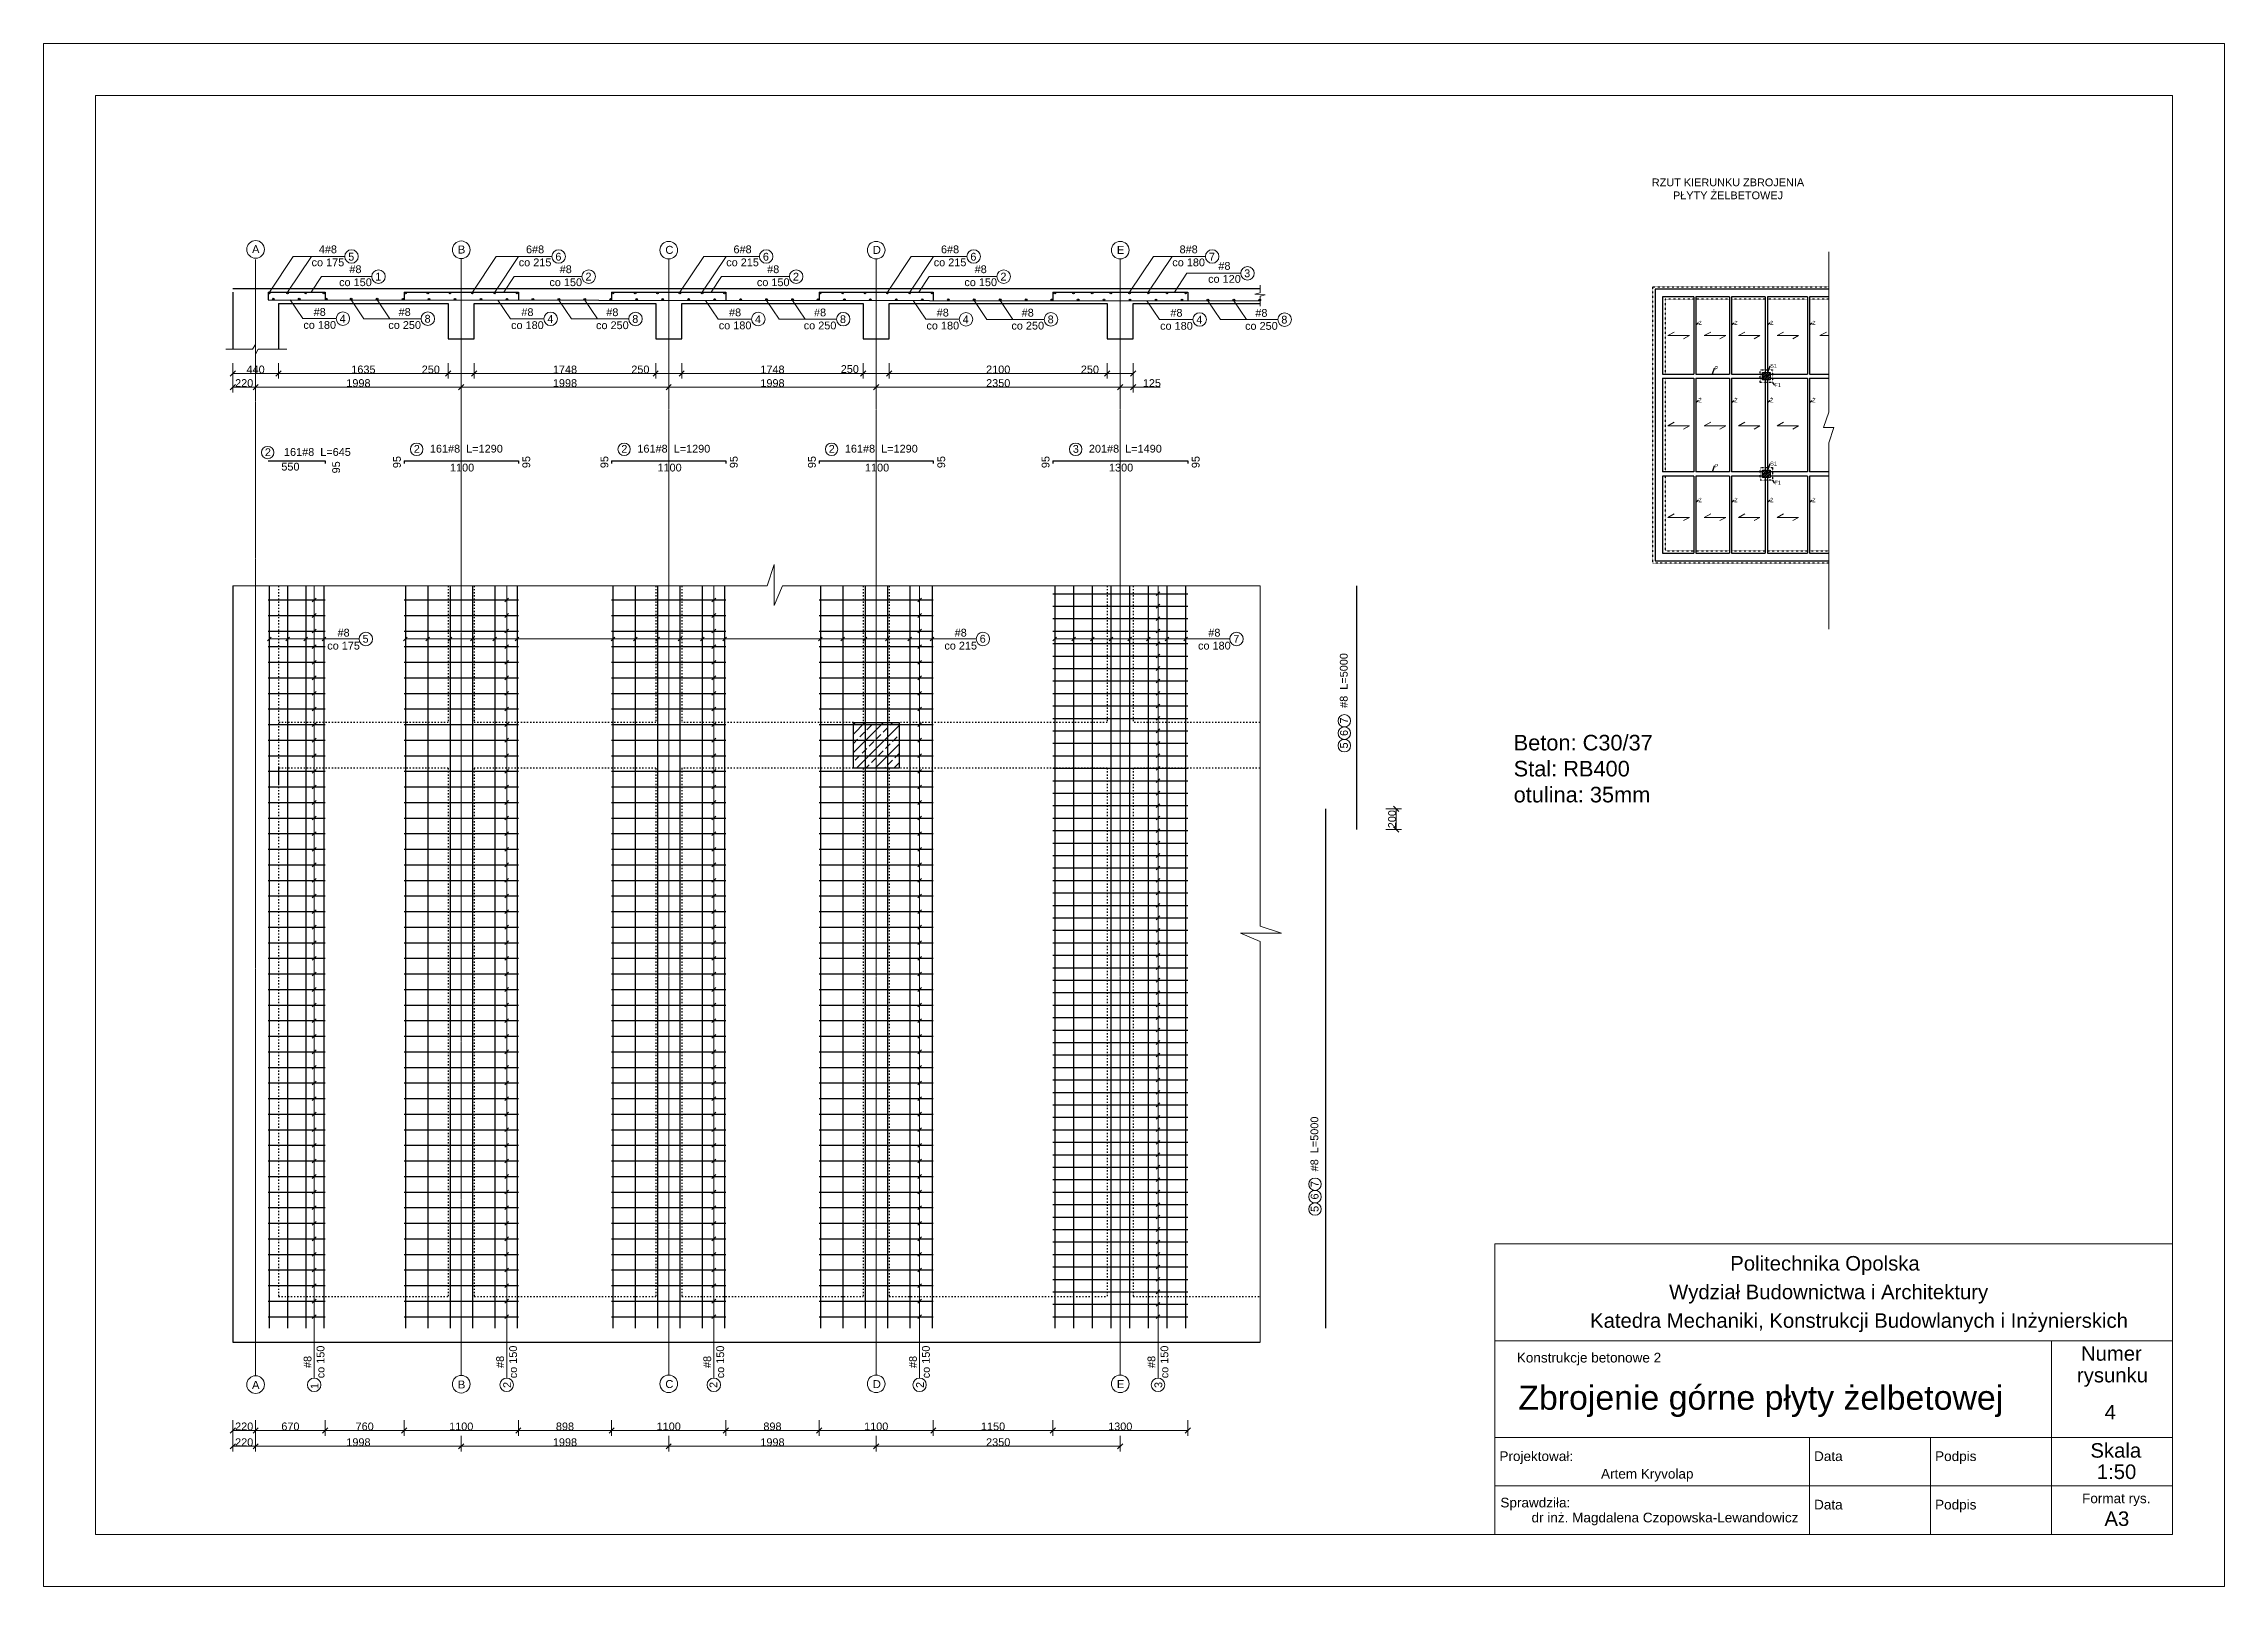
# Model space of a CAD drawing. Header units: millimetres. Extents: x 167217 to 300968, y 226456 to 301181.
# Drawn here: x 167217 to 188217, y 226456 to 241306 of the extents above; entities that cross this region are included whole.
import ezdxf
from ezdxf import colors
from ezdxf.entities.mleader import LeaderData, LeaderLine
from ezdxf.math import Vec2, Vec3

# ---------------------------------------------------------------- set-up
doc = ezdxf.new("R2010")
doc.units = ezdxf.units.MM
doc.linetypes.add('ACAD_ISO03W100', pattern=[30, 12, -18])
doc.linetypes.add('CENTER2', pattern=[28.575, 19.05, -3.175, 3.175, -3.175])
doc.layers.get('0').update_dxf_attribs({"lineweight": 5})
doc.layers.get('Defpoints').update_dxf_attribs({"lineweight": 25})
for name, color, linetype, lineweight in [('Fundamenty', 245, 'ACAD_ISO03W100', 25), ('Linie', 7, 'Continuous', 5), ('opisówka', 255, 'Continuous', 5), ('Osie', 7, 'ACAD_ISO03W100', 5), ('Podciągi', 82, 'Continuous', 25), ('Słupy', 1, 'Continuous', 25), ('zbrojenie dolne', 210, 'Continuous', 25), ('zbrojenie górne', 70, 'Continuous', 25), ('Ściany', 1, 'Continuous', 25), ('Żebra', 5, 'Continuous', 25)]:
    doc.layers.add(name, color=color, linetype=linetype, lineweight=lineweight)
doc.styles.add('KB2', font='arial.ttf', dxfattribs={"height": 230})
doc.styles.get("Standard").update_dxf_attribs({"font": 'arial.ttf'})
doc.dimstyles.new('Kopia KB2', dxfattribs={"dimscale": 0, "dimtxt": 75, "dimasz": 50, "dimexe": 50, "dimexo": 6.25, "dimtad": 1, "dimdec": 0, "dimtxsty": 'Standard', "dimblk": 'OBLIQUE', "dimcen": 2.5, "dimclrd": 256, "dimadec": 0, "dimazin": 0, "dimtfac": 1, "dimtdec": 0, "dimtmove": 0, "dimatfit": 2, "dimldrblk": 'DOT', "dimfxl": 100, "dimfxlon": 1, "dimlwd": 5, "dimlwe": 5, "dimarcsym": 0})
pattern_1 = [(45, (182771.329, 226567.31), (-14.569894, 14.569894), []), (45, (182785.899, 226567.31), (-14.569894, 14.569894), [10.30247, -5.151235])]

msp = doc.modelspace()

# ---------------------------------------------------------------- texts
for s, height, p in [('Politechnika Opolska ', 139.853, (183458.2, 229495.8)), ('Wydział Budownictwa i Architektury', 139.853, (182869.3, 229220.3)), ('Katedra Mechaniki, Konstrukcji Budowlanych i Inżynierskich', 139.853, (182108.5, 228944.8)), ('Konstrukcje betonowe 2 ', 93.236, (181402.9, 228610.8)), ('Numer', 139.85, (186835.4, 228627.9)), ('Zbrojenie górne płyty żelbetowej ', 233.089, (181417.6, 228156.3)), ('Projektował:', 93.236, (181235.3, 227662.3)), ('Data', 93.24, (184265.4, 227662.3)), ('Podpis', 93.24, (185430.9, 227662.3)), ('Skala ', 139.85, (186926.6, 227694.5)), ('Sprawdziła: ', 93.236, (181244.8, 227215.9)), ('Data', 93.24, (184265.4, 227196.2)), ('Podpis', 93.24, (185430.9, 227196.2)), ('Format rys. ', 93.236, (186846, 227256.5))]:
    msp.add_text(s, height=height).set_placement(p)
at = {"lineweight": 0}
for s, insert, char_height, width, attachment_point in [('{\\fArial|b0|i0|c238|p34;A}', (169223.6, 239366), 76.745, 111.741, 1), (' {\\fArial|b0|i0|c238|p34;B}', (171175.9, 239362.5), 76.745, 111.741, 1), (' {\\fArial|b0|i0|c238|p34;C}', (173173.9, 239359), 76.745, 111.741, 1), (' {\\fArial|b0|i0|c238|p34;D}', (175171.9, 239359), 76.745, 111.741, 1), (' {\\fArial|b0|i0|c238|p34;E}', (177521.9, 239359), 76.745, 111.741, 1), ('{\\fArial|b0|i0|c238|p34;A}', (169223.6, 228357.1), 76.745, 111.741, 7), (' {\\fArial|b0|i0|c238|p34;B}', (171175.9, 228360.6), 76.745, 111.741, 7), (' {\\fArial|b0|i0|c238|p34;C}', (173173.9, 228364.1), 76.745, 111.741, 7), (' {\\fArial|b0|i0|c238|p34;D}', (175171.9, 228364.1), 76.745, 111.741, 7), (' {\\fArial|b0|i0|c238|p34;E}', (177521.9, 228364.1), 76.745, 111.741, 7), ('   4', (186900.3, 228202.6), 139.85, 738.782, 1), ('   1:50', (186825.1, 227629.1), 139.85, 738.782, 1), ('dr inż. {\\fArial|b0|i0|c238|p34;Magdalena Czopowska-Lewandowicz}  ', (181544.7, 227165), 93.236, 2654.041, 1), ('   A3', (186898.7, 227177.3), 139.85, 738.782, 1)]:
    msp.add_mtext(s, dxfattribs=dict(at, insert=insert, char_height=char_height, width=width, attachment_point=attachment_point))
at = {"lineweight": 0, "attachment_point": 1}
for s, insert, char_height in [('rysunku\\P\\P     ', (186796.9, 228559.1), 139.85), ('{\\fArial|b0|i0|c238|p34;Artem Kryvolap}', (182213.8, 227586.3), 93.236)]:
    msp.add_mtext(s, dxfattribs=dict(at, insert=insert, char_height=char_height))
at = {"layer": 'Linie', "ltscale": 100, "style": 'KB2'}
for s, width, insert, char_height, attachment_point in [('\\A1;\\pxqc;RZUT KIERUNKU ZBROJENIA PŁYTY ŻELBETOWEJ ', 1564.457, (182654.2, 240008), 75, 1), ('\\A1;\\pxqc;{\\fArial|b0|i0|c238|p34;4}#8 \\P{\\fArial|b0|i0|c238|p34;co 175}', 405.03, (169751.6, 239363.1), 75, 1), ('\\pxqc;{\\fArial|b0|i0|c238|p34;5}', 136.168, (170110.6, 239292.4), 75, 1), ('\\A1;\\pxqc;{\\fArial|b0|i0|c238|p34;6}#8 \\P{\\fArial|b0|i0|c238|p34;co 215}', 405.03, (171746.6, 239363.1), 75, 1), ('\\pxqc;{\\fArial|b0|i0|c238|p34;6}', 136.168, (172105.7, 239292.4), 75, 1), ('\\A1;\\pxqc;{\\fArial|b0|i0|c238|p34;6}#8 \\P{\\fArial|b0|i0|c238|p34;co 215}', 405.03, (173744.6, 239363.1), 75, 1), ('\\pxqc;{\\fArial|b0|i0|c238|p34;6}', 136.168, (174103.7, 239292.4), 75, 1), ('\\A1;\\pxqc;{\\fArial|b0|i0|c238|p34;6}#8 \\P{\\fArial|b0|i0|c238|p34;co 215}', 405.03, (175742.6, 239363.1), 75, 1), ('\\pxqc;{\\fArial|b0|i0|c238|p34;6}', 136.168, (176101.7, 239292.4), 75, 1), ('\\A1;\\pxqc;{\\fArial|b0|i0|c238|p34;8}#8 \\P{\\fArial|b0|i0|c238|p34;co 180}', 405.03, (178040.1, 239363.1), 75, 1), ('\\A1;\\pxqc;#8 \\P{\\fArial|b0|i0|c238|p34;co 120}', 405.03, (178385, 239203.5), 75, 1), ('\\pxqc;{\\fArial|b0|i0|c238|p34;7}', 136.168, (178399.1, 239292.4), 75, 1), ('\\A1;\\pxqc;#8 \\P{\\fArial|b0|i0|c238|p34;co 150}', 405.03, (170017, 239171.7), 75, 1), ('\\pxqc;{\\fArial|b0|i0|c238|p34;1}', 136.168, (170370.5, 239100.7), 75, 1), ('\\A1;\\pxqc;#8 \\P{\\fArial|b0|i0|c238|p34;co 150}', 405.03, (172041.8, 239171.7), 75, 1), ('\\pxqc;{\\fArial|b0|i0|c238|p34;2}', 136.168, (172395.3, 239100.7), 75, 1), ('\\A1;\\pxqc;#8 \\P{\\fArial|b0|i0|c238|p34;co 150}', 405.03, (174039.8, 239171.7), 75, 1), ('\\pxqc;{\\fArial|b0|i0|c238|p34;2}', 136.168, (174393.3, 239100.7), 75, 1), ('\\A1;\\pxqc;#8 \\P{\\fArial|b0|i0|c238|p34;co 150}', 405.03, (176037.8, 239171.7), 75, 1), ('\\pxqc;{\\fArial|b0|i0|c238|p34;2}', 136.168, (176391.3, 239100.7), 75, 1), ('\\pxqc;{\\fArial|b0|i0|c238|p34;3}', 136.168, (178738.5, 239132.5), 75, 1), ('\\A1;\\pxqc;#8 \\P{\\fArial|b0|i0|c238|p34;co 180}', 405.03, (169672.7, 238559.6), 75, 7), ('\\pxqc;{\\fArial|b0|i0|c238|p34;4}', 136.168, (170028, 238620.4), 75, 7), ('\\A1;\\pxqc;#8 \\P{\\fArial|b0|i0|c238|p34;co 250}', 405.03, (170490.8, 238558.8), 75, 7), ('\\pxqc;{\\fArial|b0|i0|c238|p34;8}', 136.168, (170846, 238619.2), 75, 7), ('\\A1;\\pxqc;#8 \\P{\\fArial|b0|i0|c238|p34;co 180}', 405.03, (171672.7, 238557.5), 75, 7), ('\\pxqc;{\\fArial|b0|i0|c238|p34;4}', 136.168, (172028, 238618.3), 75, 7), ('\\A1;\\pxqc;#8 \\P{\\fArial|b0|i0|c238|p34;co 250}', 405.03, (172490.8, 238556.7), 75, 7), ('\\pxqc;{\\fArial|b0|i0|c238|p34;8}', 136.168, (172846, 238617.1), 75, 7), ('\\A1;\\pxqc;#8 \\P{\\fArial|b0|i0|c238|p34;co 180}', 405.03, (173672.7, 238555.4), 75, 7), ('\\pxqc;{\\fArial|b0|i0|c238|p34;4}', 136.168, (174028, 238616.2), 75, 7), ('\\A1;\\pxqc;#8 \\P{\\fArial|b0|i0|c238|p34;co 250}', 405.03, (174490.8, 238554.6), 75, 7), ('\\pxqc;{\\fArial|b0|i0|c238|p34;8}', 136.168, (174846, 238615), 75, 7), ('\\A1;\\pxqc;#8 \\P{\\fArial|b0|i0|c238|p34;co 180}', 405.03, (175672.7, 238553.3), 75, 7), ('\\pxqc;{\\fArial|b0|i0|c238|p34;4}', 136.168, (176028, 238614.2), 75, 7), ('\\A1;\\pxqc;#8 \\P{\\fArial|b0|i0|c238|p34;co 250}', 405.03, (176490.8, 238552.6), 75, 7), ('\\pxqc;{\\fArial|b0|i0|c238|p34;8}', 136.168, (176846, 238612.9), 75, 7), ('\\A1;\\pxqc;#8 \\P{\\fArial|b0|i0|c238|p34;co 180}', 405.03, (177922.7, 238550.9), 75, 7), ('\\pxqc;{\\fArial|b0|i0|c238|p34;4}', 136.168, (178278, 238611.8), 75, 7), ('\\A1;\\pxqc;#8 \\P{\\fArial|b0|i0|c238|p34;co 250}', 405.03, (178740.8, 238550.2), 75, 7), ('\\pxqc;{\\fArial|b0|i0|c238|p34;8}', 136.168, (179096, 238610.6), 75, 7), ('\\pxqc;2', 136.168, (169308.2, 237410.7), 75, 1), ('\\A1;\\pxqc;{\\fArial|b0|i0|c238|p34;161}#8  L={\\fArial|b0|i0|c238|p34;645}', 715.906, (169495, 237412.9), 75, 1), ('\\pxqc;2', 136.168, (170742.4, 237442.3), 75, 1), ('\\A1;\\pxqc;{\\fArial|b0|i0|c238|p34;161}#8  L=1{\\fArial|b0|i0|c238|p34;290}', 715.906, (170929.3, 237444.4), 75, 1), ('\\pxqc;2', 136.168, (172740.4, 237442.3), 75, 1), ('\\A1;\\pxqc;{\\fArial|b0|i0|c238|p34;161}#8  L=1{\\fArial|b0|i0|c238|p34;290}', 715.906, (172927.3, 237444.4), 75, 1), ('\\pxqc;2', 136.168, (174738.4, 237442.3), 75, 1), ('\\A1;\\pxqc;{\\fArial|b0|i0|c238|p34;161}#8  L=1{\\fArial|b0|i0|c238|p34;290}', 715.906, (174925.3, 237444.4), 75, 1), ('\\pxqc;{\\fArial|b0|i0|c238|p34;3}', 136.168, (177088.4, 237442.3), 75, 1), ('\\A1;\\pxqc;{\\fArial|b0|i0|c238|p34;201}#8  L=1{\\fArial|b0|i0|c238|p34;490}', 715.906, (177275.3, 237444.4), 75, 1), ('\\A1;\\pxqc;{\\fArial|b0|i0|c238|p34;550}', 715.906, (169235.2, 237271.4), 75, 1), ('\\A1;\\pxqc;{\\fArial|b0|i0|c238|p34;1100}', 715.906, (170888.3, 237262.4), 75, 1), ('\\A1;\\pxqc;{\\fArial|b0|i0|c238|p34;1100}', 715.906, (172886.3, 237262.4), 75, 1), ('\\A1;\\pxqc;{\\fArial|b0|i0|c238|p34;1100}', 715.906, (174884.3, 237262.4), 75, 1), ('\\A1;\\pxqc;{\\fArial|b0|i0|c238|p34;1300}', 715.906, (177234.3, 237262.4), 75, 1), ('\\A1;\\pxqc;#8 \\P{\\fArial|b0|i0|c238|p34;co 175}', 405.03, (169902.6, 235673.4), 75, 1), ('\\A1;\\pxqc;#8 \\P{\\fArial|b0|i0|c238|p34;co 215}', 405.03, (175845.2, 235673.4), 75, 1), ('\\A1;\\pxqc;#8 \\P{\\fArial|b0|i0|c238|p34;co 180}', 405.03, (178287.7, 235673.4), 75, 1), ('\\pxqc;{\\fArial|b0|i0|c238|p34;5}', 136.168, (170248.9, 235614.5), 75, 1), ('\\pxqc;{\\fArial|b0|i0|c238|p34;6}', 136.168, (176191.5, 235614.5), 75, 1), ('\\pxqc;{\\fArial|b0|i0|c238|p34;7}', 136.168, (178633.9, 235614.5), 75, 1), ('\\A1;\\pxql;Beton: C30/37\\PStal: RB{\\fArial|b0|i0|c238|p34;400\\P}otulina: 35mm', 1510.686, (181372.6, 234652.3), 150, 1)]:
    msp.add_mtext_dynamic_manual_height_columns(s, width=width, gutter_width=1150, heights=[0], dxfattribs=dict(at, insert=insert, char_height=char_height, attachment_point=attachment_point))
at = {"layer": 'Linie', "ltscale": 100, "char_height": 75, "rotation": 90, "style": 'KB2'}
for s, width, insert, attachment_point in [('\\A1;\\pxqc;{\\fArial|b0|i0|c238|p34;95}', 715.906, (170581.2, 236920.2), 1), ('\\A1;\\pxqc;{\\fArial|b0|i0|c238|p34;95}', 715.906, (171827, 236920.2), 1), ('\\A1;\\pxqc;{\\fArial|b0|i0|c238|p34;95}', 715.906, (172579.2, 236920.2), 1), ('\\A1;\\pxqc;{\\fArial|b0|i0|c238|p34;95}', 715.906, (173825, 236920.2), 1), ('\\A1;\\pxqc;{\\fArial|b0|i0|c238|p34;95}', 715.906, (174577.2, 236920.2), 1), ('\\A1;\\pxqc;{\\fArial|b0|i0|c238|p34;95}', 715.906, (175823, 236920.2), 1), ('\\A1;\\pxqc;{\\fArial|b0|i0|c238|p34;95}', 715.906, (176827.2, 236920.2), 1), ('\\A1;\\pxqc;{\\fArial|b0|i0|c238|p34;95}', 715.906, (178273, 236920.2), 1), ('\\A1;\\pxqc;{\\fArial|b0|i0|c238|p34;95}', 715.906, (169995.7, 236869.5), 1), ('\\A1;\\pxqc;#8  L={\\fArial|b0|i0|c238|p34;5000}', 715.906, (179698.8, 234817.6), 1), ('\\pxqc;{\\fArial|b0|i0|c238|p34;7}', 136.168, (179700.9, 234721.7), 1), ('\\pxqc;{\\fArial|b0|i0|c238|p34;6}', 136.168, (179700.9, 234602.1), 1), ('\\pxqc;{\\fArial|b0|i0|c238|p34;5}', 136.168, (179700.9, 234482.5), 1), ('\\A1;\\pxqc;#8  L={\\fArial|b0|i0|c238|p34;5000}', 715.906, (179416.1, 230356.4), 1), ('\\pxqc;{\\fArial|b0|i0|c238|p34;6}', 136.168, (179418.3, 230140.9), 1), ('\\pxqc;{\\fArial|b0|i0|c238|p34;7}', 136.168, (179418.3, 230260.5), 1), ('\\pxqc;{\\fArial|b0|i0|c238|p34;5}', 136.168, (179418.3, 230021.3), 1), ('\\A1;\\pxqc;#8 \\P{\\fArial|b0|i0|c238|p34;co 150}', 405.03, (169921.8, 228413.6), 7), ('\\A1;\\pxqc;#8 \\P{\\fArial|b0|i0|c238|p34;co 150}', 405.03, (171775.7, 228413.6), 7), ('\\A1;\\pxqc;#8 \\P{\\fArial|b0|i0|c238|p34;co 150}', 405.03, (173770.6, 228413.6), 7), ('\\A1;\\pxqc;#8 \\P{\\fArial|b0|i0|c238|p34;co 150}', 405.03, (175751.5, 228413.6), 7), ('\\A1;\\pxqc;#8 \\P{\\fArial|b0|i0|c238|p34;co 150}', 405.03, (178047.9, 228413.6), 7), ('\\pxqc;{\\fArial|b0|i0|c238|p34;1}', 136.168, (169863.4, 228315.7), 7), ('\\pxqc;{\\fArial|b0|i0|c238|p34;2}', 136.168, (171717.4, 228326.9), 7), ('\\pxqc;{\\fArial|b0|i0|c238|p34;2}', 136.168, (173704, 228326.9), 7), ('\\pxqc;{\\fArial|b0|i0|c238|p34;2}', 136.168, (175693.2, 228326.9), 7), ('\\pxqc;{\\fArial|b0|i0|c238|p34;3}', 136.168, (177989.6, 228326.2), 7)]:
    msp.add_mtext_dynamic_manual_height_columns(s, width=width, gutter_width=1150, heights=[0], dxfattribs=dict(at, insert=insert, attachment_point=attachment_point))

# ---------------------------------------------------------------- blocks, each defined once
blk = doc.blocks.new('*U12')
at = {"layer": 'Osie', "color": 0, "linetype": 'CENTER2', "transparency": 16777216}
blk.add_line((0, 616), (0, -10129), dxfattribs=at)
blk = doc.blocks.new('*U13')
at = {"layer": 'Osie', "color": 0, "linetype": 'CENTER2', "transparency": 16777216}
blk.add_line((0, 602), (0, -10148), dxfattribs=at)
blk = doc.blocks.new('*U14')
at = {"layer": 'Osie', "color": 0, "linetype": 'CENTER2', "transparency": 16777216}
blk.add_line((0, 599), (0, -10144), dxfattribs=at)
blk = doc.blocks.new('*U15')
at = {"layer": 'Osie', "color": 0, "linetype": 'CENTER2', "transparency": 16777216}
blk.add_line((0, 599), (0, -10144), dxfattribs=at)
blk = doc.blocks.new('*U16')
at = {"layer": 'Osie', "color": 0, "linetype": 'CENTER2', "transparency": 16777216}
blk.add_line((0, 599), (0, -10144), dxfattribs=at)
blk = doc.blocks.new('_Oblique')
at = {"color": 0, "linetype": 'ByBlock', "lineweight": -2}
blk.add_line((-0.5, -0.5), (0.5, 0.5), dxfattribs=at)
blk = doc.blocks.new('*D17')
at = {"layer": 'Defpoints', "color": 0, "lineweight": 5, "ltscale": 100, "transparency": 16777216}
for p in [(169038, 238364), (169478, 238364), (169478, 238131)]:
    blk.add_point(p, dxfattribs=at)
at = {"layer": 'opisówka', "color": 0, "linetype": 'Continuous', "lineweight": 5, "ltscale": 100, "transparency": 16777216}
for p, q in [((169038, 238231), (169038, 238081)), ((169478, 238231), (169478, 238081))]:
    blk.add_line(p, q, dxfattribs=at)
at = {"layer": 'opisówka', "linetype": 'Continuous', "lineweight": 5, "ltscale": 100, "transparency": 16777216}
blk.add_line((169038, 238131), (169478, 238131), dxfattribs=at)
at = {"layer": 'opisówka', "lineweight": 5, "ltscale": 100, "transparency": 16777216, "xscale": 50, "yscale": 50, "zscale": 50, "rotation": 180}
blk.add_blockref('_Oblique', (169038, 238131), dxfattribs=at)
at = {"layer": 'opisówka', "lineweight": 5, "ltscale": 100, "transparency": 16777216, "xscale": 50, "yscale": 50, "zscale": 50}
blk.add_blockref('_Oblique', (169478, 238131), dxfattribs=at)
at = {"layer": 'opisówka', "color": 0, "ltscale": 100, "transparency": 16777216, "insert": (169258, 238169), "char_height": 75, "attachment_point": 5}
blk.add_mtext('440', dxfattribs=at)
blk = doc.blocks.new('_Dot')
at = {"color": 0, "linetype": 'ByBlock', "lineweight": -2}
blk.add_line((-0.5, 0), (-1, 0), dxfattribs=at)
at = {"color": 0, "linetype": 'ByBlock', "const_width": 0.5}
blk.add_lwpolyline([(-0.25, 0, 1), (0.25, 0, 1)], format="xyb", close=True, dxfattribs=at)
blk = doc.blocks.new('*D18')
at = {"layer": 'Defpoints', "color": 0, "lineweight": 5, "ltscale": 100, "transparency": 16777216}
for p in [(169478, 238364), (171113, 238464), (171113, 238131)]:
    blk.add_point(p, dxfattribs=at)
at = {"layer": 'opisówka', "color": 0, "linetype": 'Continuous', "lineweight": 5, "ltscale": 100, "transparency": 16777216}
for p, q in [((169478, 238231), (169478, 238081)), ((171113, 238231), (171113, 238081))]:
    blk.add_line(p, q, dxfattribs=at)
at = {"layer": 'opisówka', "linetype": 'Continuous', "lineweight": 5, "ltscale": 100, "transparency": 16777216}
blk.add_line((169478, 238131), (171113, 238131), dxfattribs=at)
at = {"layer": 'opisówka', "lineweight": 5, "ltscale": 100, "transparency": 16777216, "xscale": 50, "yscale": 50, "zscale": 50, "rotation": 180}
blk.add_blockref('_Oblique', (169478, 238131), dxfattribs=at)
at = {"layer": 'opisówka', "lineweight": 5, "ltscale": 100, "transparency": 16777216, "xscale": 50, "yscale": 50, "zscale": 50}
blk.add_blockref('_Oblique', (171113, 238131), dxfattribs=at)
at = {"layer": 'opisówka', "color": 0, "ltscale": 100, "transparency": 16777216, "insert": (170296, 238169), "char_height": 75, "attachment_point": 5}
blk.add_mtext('{\\fArial|b0|i0|c238|p34;1635}', dxfattribs=at)
blk = doc.blocks.new('*D19')
at = {"layer": 'Defpoints', "color": 0, "lineweight": 5, "ltscale": 100, "transparency": 16777216}
for p in [(171113, 238464), (171363, 238464), (171363, 238131)]:
    blk.add_point(p, dxfattribs=at)
at = {"layer": 'opisówka', "color": 0, "linetype": 'Continuous', "lineweight": 5, "ltscale": 100, "transparency": 16777216}
for p, q in [((171113, 238231), (171113, 238081)), ((171363, 238231), (171363, 238081))]:
    blk.add_line(p, q, dxfattribs=at)
at = {"layer": 'opisówka', "linetype": 'Continuous', "lineweight": 5, "ltscale": 100, "transparency": 16777216}
for p, q in [((170861, 238131), (171113, 238131)), ((171113, 238131), (171363, 238131))]:
    blk.add_line(p, q, dxfattribs=at)
at = {"layer": 'opisówka', "lineweight": 5, "ltscale": 100, "transparency": 16777216, "xscale": 50, "yscale": 50, "zscale": 50, "rotation": 180}
blk.add_blockref('_Oblique', (171113, 238131), dxfattribs=at)
at = {"layer": 'opisówka', "lineweight": 5, "ltscale": 100, "transparency": 16777216, "xscale": 50, "yscale": 50, "zscale": 50}
blk.add_blockref('_Oblique', (171363, 238131), dxfattribs=at)
at = {"layer": 'opisówka', "color": 0, "ltscale": 100, "transparency": 16777216, "insert": (170945, 238169), "char_height": 75, "attachment_point": 5}
blk.add_mtext('250', dxfattribs=at)
blk = doc.blocks.new('*D20')
at = {"layer": 'Defpoints', "color": 0, "lineweight": 5, "ltscale": 100, "transparency": 16777216}
for p in [(171363, 238464), (173111, 238464), (173111, 238131)]:
    blk.add_point(p, dxfattribs=at)
at = {"layer": 'opisówka', "color": 0, "linetype": 'Continuous', "lineweight": 5, "ltscale": 100, "transparency": 16777216}
for p, q in [((171363, 238231), (171363, 238081)), ((173111, 238231), (173111, 238081))]:
    blk.add_line(p, q, dxfattribs=at)
at = {"layer": 'opisówka', "linetype": 'Continuous', "lineweight": 5, "ltscale": 100, "transparency": 16777216}
blk.add_line((171363, 238131), (173111, 238131), dxfattribs=at)
at = {"layer": 'opisówka', "lineweight": 5, "ltscale": 100, "transparency": 16777216, "xscale": 50, "yscale": 50, "zscale": 50, "rotation": 180}
blk.add_blockref('_Oblique', (171363, 238131), dxfattribs=at)
at = {"layer": 'opisówka', "lineweight": 5, "ltscale": 100, "transparency": 16777216, "xscale": 50, "yscale": 50, "zscale": 50}
blk.add_blockref('_Oblique', (173111, 238131), dxfattribs=at)
at = {"layer": 'opisówka', "color": 0, "ltscale": 100, "transparency": 16777216, "insert": (172237, 238169), "char_height": 75, "attachment_point": 5}
blk.add_mtext('{\\fArial|b0|i0|c238|p34;1748}', dxfattribs=at)
blk = doc.blocks.new('*D21')
at = {"layer": 'Defpoints', "color": 0, "lineweight": 5, "ltscale": 100, "transparency": 16777216}
for p in [(173111, 238464), (173361, 238464), (173361, 238131)]:
    blk.add_point(p, dxfattribs=at)
at = {"layer": 'opisówka', "color": 0, "linetype": 'Continuous', "lineweight": 5, "ltscale": 100, "transparency": 16777216}
for p, q in [((173111, 238231), (173111, 238081)), ((173361, 238231), (173361, 238081))]:
    blk.add_line(p, q, dxfattribs=at)
at = {"layer": 'opisówka', "linetype": 'Continuous', "lineweight": 5, "ltscale": 100, "transparency": 16777216}
for p, q in [((172879, 238131), (173111, 238131)), ((173111, 238131), (173361, 238131))]:
    blk.add_line(p, q, dxfattribs=at)
at = {"layer": 'opisówka', "lineweight": 5, "ltscale": 100, "transparency": 16777216, "xscale": 50, "yscale": 50, "zscale": 50, "rotation": 180}
blk.add_blockref('_Oblique', (173111, 238131), dxfattribs=at)
at = {"layer": 'opisówka', "lineweight": 5, "ltscale": 100, "transparency": 16777216, "xscale": 50, "yscale": 50, "zscale": 50}
blk.add_blockref('_Oblique', (173361, 238131), dxfattribs=at)
at = {"layer": 'opisówka', "color": 0, "ltscale": 100, "transparency": 16777216, "insert": (172963, 238169), "char_height": 75, "attachment_point": 5}
blk.add_mtext('250', dxfattribs=at)
blk = doc.blocks.new('*D22')
at = {"layer": 'Defpoints', "color": 0, "lineweight": 5, "ltscale": 100, "transparency": 16777216}
for p in [(173361, 238464), (175109, 238464), (175109, 238131)]:
    blk.add_point(p, dxfattribs=at)
at = {"layer": 'opisówka', "color": 0, "linetype": 'Continuous', "lineweight": 5, "ltscale": 100, "transparency": 16777216}
for p, q in [((173361, 238231), (173361, 238081)), ((175109, 238231), (175109, 238081))]:
    blk.add_line(p, q, dxfattribs=at)
at = {"layer": 'opisówka', "linetype": 'Continuous', "lineweight": 5, "ltscale": 100, "transparency": 16777216}
blk.add_line((173361, 238131), (175109, 238131), dxfattribs=at)
at = {"layer": 'opisówka', "lineweight": 5, "ltscale": 100, "transparency": 16777216, "xscale": 50, "yscale": 50, "zscale": 50, "rotation": 180}
blk.add_blockref('_Oblique', (173361, 238131), dxfattribs=at)
at = {"layer": 'opisówka', "lineweight": 5, "ltscale": 100, "transparency": 16777216, "xscale": 50, "yscale": 50, "zscale": 50}
blk.add_blockref('_Oblique', (175109, 238131), dxfattribs=at)
at = {"layer": 'opisówka', "color": 0, "ltscale": 100, "transparency": 16777216, "insert": (174235, 238169), "char_height": 75, "attachment_point": 5}
blk.add_mtext('{\\fArial|b0|i0|c238|p34;1748}', dxfattribs=at)
blk = doc.blocks.new('*D23')
at = {"layer": 'Defpoints', "color": 0, "lineweight": 5, "ltscale": 100, "transparency": 16777216}
for p in [(175109, 238464), (175359, 238464), (175359, 238131)]:
    blk.add_point(p, dxfattribs=at)
at = {"layer": 'opisówka', "color": 0, "linetype": 'Continuous', "lineweight": 5, "ltscale": 100, "transparency": 16777216}
for p, q in [((175109, 238231), (175109, 238081)), ((175359, 238231), (175359, 238081))]:
    blk.add_line(p, q, dxfattribs=at)
at = {"layer": 'opisówka', "linetype": 'Continuous', "lineweight": 5, "ltscale": 100, "transparency": 16777216}
blk.add_line((175109, 238131), (175359, 238131), dxfattribs=at)
at = {"layer": 'opisówka', "lineweight": 5, "ltscale": 100, "transparency": 16777216, "xscale": 50, "yscale": 50, "zscale": 50, "rotation": 180}
blk.add_blockref('_Oblique', (175109, 238131), dxfattribs=at)
at = {"layer": 'opisówka', "lineweight": 5, "ltscale": 100, "transparency": 16777216, "xscale": 50, "yscale": 50, "zscale": 50}
blk.add_blockref('_Oblique', (175359, 238131), dxfattribs=at)
at = {"layer": 'opisówka', "color": 0, "ltscale": 100, "transparency": 16777216, "insert": (174980, 238173), "char_height": 75, "attachment_point": 5}
blk.add_mtext('250', dxfattribs=at)
blk = doc.blocks.new('*D24')
at = {"layer": 'Defpoints', "color": 0, "lineweight": 5, "ltscale": 100, "transparency": 16777216}
for p in [(175359, 238464), (177459, 238464), (177459, 238131)]:
    blk.add_point(p, dxfattribs=at)
at = {"layer": 'opisówka', "color": 0, "linetype": 'Continuous', "lineweight": 5, "ltscale": 100, "transparency": 16777216}
for p, q in [((175359, 238231), (175359, 238081)), ((177459, 238231), (177459, 238081))]:
    blk.add_line(p, q, dxfattribs=at)
at = {"layer": 'opisówka', "linetype": 'Continuous', "lineweight": 5, "ltscale": 100, "transparency": 16777216}
blk.add_line((175359, 238131), (177459, 238131), dxfattribs=at)
at = {"layer": 'opisówka', "lineweight": 5, "ltscale": 100, "transparency": 16777216, "xscale": 50, "yscale": 50, "zscale": 50, "rotation": 180}
blk.add_blockref('_Oblique', (175359, 238131), dxfattribs=at)
at = {"layer": 'opisówka', "lineweight": 5, "ltscale": 100, "transparency": 16777216, "xscale": 50, "yscale": 50, "zscale": 50}
blk.add_blockref('_Oblique', (177459, 238131), dxfattribs=at)
at = {"layer": 'opisówka', "color": 0, "ltscale": 100, "transparency": 16777216, "insert": (176409, 238169), "char_height": 75, "attachment_point": 5}
blk.add_mtext('{\\fArial|b0|i0|c238|p34;2100}', dxfattribs=at)
blk = doc.blocks.new('*D25')
at = {"layer": 'Defpoints', "color": 0, "lineweight": 5, "ltscale": 100, "transparency": 16777216}
for p in [(177459, 238464), (177709, 238464), (177709, 238131)]:
    blk.add_point(p, dxfattribs=at)
at = {"layer": 'opisówka', "color": 0, "linetype": 'Continuous', "lineweight": 5, "ltscale": 100, "transparency": 16777216}
for p, q in [((177459, 238231), (177459, 238081)), ((177709, 238231), (177709, 238081))]:
    blk.add_line(p, q, dxfattribs=at)
at = {"layer": 'opisówka', "linetype": 'Continuous', "lineweight": 5, "ltscale": 100, "transparency": 16777216}
for p, q in [((177208, 238131), (177459, 238131)), ((177459, 238131), (177709, 238131))]:
    blk.add_line(p, q, dxfattribs=at)
at = {"layer": 'opisówka', "lineweight": 5, "ltscale": 100, "transparency": 16777216, "xscale": 50, "yscale": 50, "zscale": 50, "rotation": 180}
blk.add_blockref('_Oblique', (177459, 238131), dxfattribs=at)
at = {"layer": 'opisówka', "lineweight": 5, "ltscale": 100, "transparency": 16777216, "xscale": 50, "yscale": 50, "zscale": 50}
blk.add_blockref('_Oblique', (177709, 238131), dxfattribs=at)
at = {"layer": 'opisówka', "color": 0, "ltscale": 100, "transparency": 16777216, "insert": (177292, 238169), "char_height": 75, "attachment_point": 5}
blk.add_mtext('250', dxfattribs=at)
blk = doc.blocks.new('*D26')
at = {"layer": 'Defpoints', "color": 0, "lineweight": 5, "ltscale": 100, "transparency": 16777216}
for p in [(169038, 238361), (169258, 238361), (169258, 237999)]:
    blk.add_point(p, dxfattribs=at)
at = {"layer": 'opisówka', "color": 0, "linetype": 'Continuous', "lineweight": 5, "ltscale": 100, "transparency": 16777216}
for p, q in [((169038, 238099), (169038, 237949)), ((169258, 238099), (169258, 237949))]:
    blk.add_line(p, q, dxfattribs=at)
at = {"layer": 'opisówka', "linetype": 'Continuous', "lineweight": 5, "ltscale": 100, "transparency": 16777216}
blk.add_line((169038, 237999), (169258, 237999), dxfattribs=at)
at = {"layer": 'opisówka', "lineweight": 5, "ltscale": 100, "transparency": 16777216, "xscale": 50, "yscale": 50, "zscale": 50, "rotation": 180}
blk.add_blockref('_Oblique', (169038, 237999), dxfattribs=at)
at = {"layer": 'opisówka', "lineweight": 5, "ltscale": 100, "transparency": 16777216, "xscale": 50, "yscale": 50, "zscale": 50}
blk.add_blockref('_Oblique', (169258, 237999), dxfattribs=at)
at = {"layer": 'opisówka', "color": 0, "ltscale": 100, "transparency": 16777216, "insert": (169148, 238038), "char_height": 75, "attachment_point": 5}
blk.add_mtext('220', dxfattribs=at)
blk = doc.blocks.new('*D27')
at = {"layer": 'Defpoints', "color": 0, "lineweight": 5, "ltscale": 100, "transparency": 16777216}
for p in [(169258, 238364), (171238, 238464), (171238, 237999)]:
    blk.add_point(p, dxfattribs=at)
at = {"layer": 'opisówka', "color": 0, "linetype": 'Continuous', "lineweight": 5, "ltscale": 100, "transparency": 16777216}
for p, q in [((169258, 238099), (169258, 237949)), ((171238, 238099), (171238, 237949))]:
    blk.add_line(p, q, dxfattribs=at)
at = {"layer": 'opisówka', "linetype": 'Continuous', "lineweight": 5, "ltscale": 100, "transparency": 16777216}
blk.add_line((169258, 237999), (171238, 237999), dxfattribs=at)
at = {"layer": 'opisówka', "lineweight": 5, "ltscale": 100, "transparency": 16777216, "xscale": 50, "yscale": 50, "zscale": 50, "rotation": 180}
blk.add_blockref('_Oblique', (169258, 237999), dxfattribs=at)
at = {"layer": 'opisówka', "lineweight": 5, "ltscale": 100, "transparency": 16777216, "xscale": 50, "yscale": 50, "zscale": 50}
blk.add_blockref('_Oblique', (171238, 237999), dxfattribs=at)
at = {"layer": 'opisówka', "color": 0, "ltscale": 100, "transparency": 16777216, "insert": (170248, 238038), "char_height": 75, "attachment_point": 5}
blk.add_mtext('{\\fArial|b0|i0|c238|p34;1998}', dxfattribs=at)
blk = doc.blocks.new('*D28')
at = {"layer": 'Defpoints', "color": 0, "lineweight": 5, "ltscale": 100, "transparency": 16777216}
for p in [(171238, 238464), (173236, 238464), (173236, 237999)]:
    blk.add_point(p, dxfattribs=at)
at = {"layer": 'opisówka', "color": 0, "linetype": 'Continuous', "lineweight": 5, "ltscale": 100, "transparency": 16777216}
for p, q in [((171238, 238099), (171238, 237949)), ((173236, 238099), (173236, 237949))]:
    blk.add_line(p, q, dxfattribs=at)
at = {"layer": 'opisówka', "linetype": 'Continuous', "lineweight": 5, "ltscale": 100, "transparency": 16777216}
blk.add_line((171238, 237999), (173236, 237999), dxfattribs=at)
at = {"layer": 'opisówka', "lineweight": 5, "ltscale": 100, "transparency": 16777216, "xscale": 50, "yscale": 50, "zscale": 50, "rotation": 180}
blk.add_blockref('_Oblique', (171238, 237999), dxfattribs=at)
at = {"layer": 'opisówka', "lineweight": 5, "ltscale": 100, "transparency": 16777216, "xscale": 50, "yscale": 50, "zscale": 50}
blk.add_blockref('_Oblique', (173236, 237999), dxfattribs=at)
at = {"layer": 'opisówka', "color": 0, "ltscale": 100, "transparency": 16777216, "insert": (172237, 238038), "char_height": 75, "attachment_point": 5}
blk.add_mtext('{\\fArial|b0|i0|c238|p34;1998}', dxfattribs=at)
blk = doc.blocks.new('*D29')
at = {"layer": 'Defpoints', "color": 0, "lineweight": 5, "ltscale": 100, "transparency": 16777216}
for p in [(173236, 238464), (175234, 238464), (175234, 237999)]:
    blk.add_point(p, dxfattribs=at)
at = {"layer": 'opisówka', "color": 0, "linetype": 'Continuous', "lineweight": 5, "ltscale": 100, "transparency": 16777216}
for p, q in [((173236, 238099), (173236, 237949)), ((175234, 238099), (175234, 237949))]:
    blk.add_line(p, q, dxfattribs=at)
at = {"layer": 'opisówka', "linetype": 'Continuous', "lineweight": 5, "ltscale": 100, "transparency": 16777216}
blk.add_line((173236, 237999), (175234, 237999), dxfattribs=at)
at = {"layer": 'opisówka', "lineweight": 5, "ltscale": 100, "transparency": 16777216, "xscale": 50, "yscale": 50, "zscale": 50, "rotation": 180}
blk.add_blockref('_Oblique', (173236, 237999), dxfattribs=at)
at = {"layer": 'opisówka', "lineweight": 5, "ltscale": 100, "transparency": 16777216, "xscale": 50, "yscale": 50, "zscale": 50}
blk.add_blockref('_Oblique', (175234, 237999), dxfattribs=at)
at = {"layer": 'opisówka', "color": 0, "ltscale": 100, "transparency": 16777216, "insert": (174235, 238038), "char_height": 75, "attachment_point": 5}
blk.add_mtext('{\\fArial|b0|i0|c238|p34;1998}', dxfattribs=at)
blk = doc.blocks.new('*D30')
at = {"layer": 'Defpoints', "color": 0, "lineweight": 5, "ltscale": 100, "transparency": 16777216}
for p in [(175234, 238464), (177584, 238464), (177584, 237999)]:
    blk.add_point(p, dxfattribs=at)
at = {"layer": 'opisówka', "color": 0, "linetype": 'Continuous', "lineweight": 5, "ltscale": 100, "transparency": 16777216}
for p, q in [((175234, 238099), (175234, 237949)), ((177584, 238099), (177584, 237949))]:
    blk.add_line(p, q, dxfattribs=at)
at = {"layer": 'opisówka', "linetype": 'Continuous', "lineweight": 5, "ltscale": 100, "transparency": 16777216}
blk.add_line((175234, 237999), (177584, 237999), dxfattribs=at)
at = {"layer": 'opisówka', "lineweight": 5, "ltscale": 100, "transparency": 16777216, "xscale": 50, "yscale": 50, "zscale": 50, "rotation": 180}
blk.add_blockref('_Oblique', (175234, 237999), dxfattribs=at)
at = {"layer": 'opisówka', "lineweight": 5, "ltscale": 100, "transparency": 16777216, "xscale": 50, "yscale": 50, "zscale": 50}
blk.add_blockref('_Oblique', (177584, 237999), dxfattribs=at)
at = {"layer": 'opisówka', "color": 0, "ltscale": 100, "transparency": 16777216, "insert": (176409, 238038), "char_height": 75, "attachment_point": 5}
blk.add_mtext('{\\fArial|b0|i0|c238|p34;2350}', dxfattribs=at)
blk = doc.blocks.new('*D31')
at = {"layer": 'Defpoints', "color": 0, "lineweight": 5, "ltscale": 100, "transparency": 16777216}
for p in [(177584, 238464), (177709, 238464), (177709, 237999)]:
    blk.add_point(p, dxfattribs=at)
at = {"layer": 'opisówka', "color": 0, "linetype": 'Continuous', "lineweight": 5, "ltscale": 100, "transparency": 16777216}
for p, q in [((177584, 238099), (177584, 237949)), ((177709, 238099), (177709, 237949))]:
    blk.add_line(p, q, dxfattribs=at)
at = {"layer": 'opisówka', "linetype": 'Continuous', "lineweight": 5, "ltscale": 100, "transparency": 16777216}
for p in [(177584, 237999), (177969, 237999)]:
    blk.add_line(p, (177709, 237999), dxfattribs=at)
at = {"layer": 'opisówka', "lineweight": 5, "ltscale": 100, "transparency": 16777216, "xscale": 50, "yscale": 50, "zscale": 50, "rotation": 180}
blk.add_blockref('_Oblique', (177584, 237999), dxfattribs=at)
at = {"layer": 'opisówka', "lineweight": 5, "ltscale": 100, "transparency": 16777216, "xscale": 50, "yscale": 50, "zscale": 50}
blk.add_blockref('_Oblique', (177709, 237999), dxfattribs=at)
at = {"layer": 'opisówka', "color": 0, "ltscale": 100, "transparency": 16777216, "insert": (177889, 238038), "char_height": 75, "attachment_point": 5}
blk.add_mtext('125', dxfattribs=at)
blk = doc.blocks.new('*U35')
at = {"layer": 'zbrojenie górne', "ltscale": 100}
blk.add_line((-650, 0), (650, 0), dxfattribs=at)
blk = doc.blocks.new('*U36')
at = {"layer": 'zbrojenie górne', "color": 0, "linetype": 'ByBlock', "lineweight": -2, "transparency": 16777216}
for p in [(0, 6960), (0, 6840), (0, 6720), (0, 6600), (0, 6480), (0, 6360), (0, 6240), (0, 6120), (0, 6000), (0, 5880), (0, 5760), (0, 5640), (0, 5520), (0, 5400), (0, 5280), (0, 5160), (0, 5040), (0, 4920), (0, 4800), (0, 4680), (0, 4560), (0, 4440), (0, 4320), (0, 4200), (0, 4080), (0, 3960), (0, 3840), (0, 3720), (0, 3600), (0, 3480), (0, 3360), (0, 3240), (0, 3120), (0, 3000), (0, 2880), (0, 2760), (0, 2640), (0, 2520), (0, 2400), (0, 2280), (0, 2160), (0, 2040), (0, 1920), (0, 1800), (0, 1680), (0, 1560), (0, 1440), (0, 1320), (0, 1200), (0, 1080), (0, 960), (0, 840), (0, 720), (0, 600), (0, 480), (0, 360), (0, 240), (0, 120), (0, 0)]:
    blk.add_blockref('*U35', p, dxfattribs=at)
blk = doc.blocks.new('*U37')
at = {"layer": 'zbrojenie górne', "ltscale": 100}
h = blk.add_hatch(color=256, dxfattribs=at)
h.dxf.hatch_style = 1
h.paths.add_polyline_path([(-8, 0, 1), (8, 0, 1)])
blk.add_circle((0, 0), 8, dxfattribs=at)
blk = doc.blocks.new('*U38')
at = {"layer": 'zbrojenie górne', "color": 0, "linetype": 'ByBlock', "lineweight": -2, "transparency": 16777216}
for p in [(0, 0), (180, 0), (360, 0), (540, 0), (720, 0), (900, 0), (1080, 0), (1260, 0)]:
    blk.add_blockref('*U37', p, dxfattribs=at)
blk = doc.blocks.new('*U39')
at = {"layer": 'zbrojenie górne', "ltscale": 100}
h = blk.add_hatch(color=256, dxfattribs=at)
h.dxf.hatch_style = 1
h.paths.add_polyline_path([(-8, 0, 1), (8, 0, 1)])
blk.add_circle((0, 0), 8, dxfattribs=at)
blk = doc.blocks.new('*U40')
at = {"layer": 'zbrojenie górne', "color": 0, "linetype": 'ByBlock', "lineweight": -2, "transparency": 16777216}
for p in [(0, 0), (215, 0), (430, 0), (645, 0), (860, 0), (1075, 0)]:
    blk.add_blockref('*U39', p, dxfattribs=at)
blk = doc.blocks.new('*U41')
at = {"layer": 'zbrojenie górne', "ltscale": 100}
blk.add_line((2, 2155), (2, -4990), dxfattribs=at)
blk = doc.blocks.new('*U42')
at = {"layer": 'zbrojenie górne', "color": 0, "linetype": 'ByBlock', "lineweight": -2, "transparency": 16777216}
for p in [(0, 0), (175, 0), (350, 0), (525, 0)]:
    blk.add_blockref('*U41', p, dxfattribs=at)
blk = doc.blocks.new('*U43')
at = {"layer": 'zbrojenie górne', "ltscale": 100}
blk.add_line((52.5, 3572.5), (52.5, -3572.5), dxfattribs=at)
blk = doc.blocks.new('*U44')
at = {"layer": 'zbrojenie górne', "color": 0, "linetype": 'ByBlock', "lineweight": -2, "transparency": 16777216}
for p in [(0, 0), (215, 0), (430, 0), (645, 0), (860, 0), (1075, 0)]:
    blk.add_blockref('*U43', p, dxfattribs=at)
blk = doc.blocks.new('*U45')
at = {"layer": 'zbrojenie górne', "ltscale": 100}
blk.add_line((0, 3572.5), (0, -3572.5), dxfattribs=at)
blk = doc.blocks.new('*U46')
at = {"layer": 'zbrojenie górne', "color": 0, "linetype": 'ByBlock', "lineweight": -2, "transparency": 16777216}
for p in [(0, 0), (180, 0), (360, 0), (540, 0), (720, 0), (900, 0), (1080, 0), (1260, 0)]:
    blk.add_blockref('*U45', p, dxfattribs=at)
blk = doc.blocks.new('*U47')
at = {"layer": 'zbrojenie górne', "ltscale": 100}
h = blk.add_hatch(color=256, dxfattribs=at)
h.dxf.hatch_style = 1
h.paths.add_polyline_path([(-8, 0, 1), (8, 0, 1)])
blk.add_circle((0, 0), 8, dxfattribs=at)
blk = doc.blocks.new('*U48')
at = {"layer": 'zbrojenie górne', "color": 0, "linetype": 'ByBlock', "lineweight": -2, "transparency": 16777216}
for p in [(0, 0), (175, 0), (350, 0), (525, 0)]:
    blk.add_blockref('*U47', p, dxfattribs=at)
blk = doc.blocks.new('*U49')
at = {"layer": 'zbrojenie górne', "ltscale": 100}
h = blk.add_hatch(color=256, dxfattribs=at)
h.dxf.hatch_style = 1
h.paths.add_polyline_path([(-8, 0, 1), (8, 0, 1)])
blk.add_circle((0, 0), 8, dxfattribs=at)
blk = doc.blocks.new('*U50')
at = {"layer": 'zbrojenie górne', "color": 0, "linetype": 'ByBlock', "lineweight": -2, "transparency": 16777216}
for p in [(0, 0), (215, 0), (430, 0), (645, 0), (860, 0), (1075, 0)]:
    blk.add_blockref('*U49', p, dxfattribs=at)
blk = doc.blocks.new('*U51')
at = {"layer": 'zbrojenie górne', "ltscale": 100}
h = blk.add_hatch(color=256, dxfattribs=at)
h.dxf.hatch_style = 1
h.paths.add_polyline_path([(-8, 0, 1), (8, 0, 1)])
blk.add_circle((0, 0), 8, dxfattribs=at)
blk = doc.blocks.new('*U52')
at = {"layer": 'zbrojenie górne', "color": 0, "linetype": 'ByBlock', "lineweight": -2, "transparency": 16777216}
for p in [(0, 0), (215, 0), (430, 0), (645, 0), (860, 0), (1075, 0)]:
    blk.add_blockref('*U51', p, dxfattribs=at)
blk = doc.blocks.new('*U53')
at = {"layer": 'zbrojenie górne', "ltscale": 100}
blk.add_line((52.5, 3572.5), (52.5, -3572.5), dxfattribs=at)
blk = doc.blocks.new('*U54')
at = {"layer": 'zbrojenie górne', "color": 0, "linetype": 'ByBlock', "lineweight": -2, "transparency": 16777216}
for p in [(0, 0), (215, 0), (430, 0), (645, 0), (860, 0), (1075, 0)]:
    blk.add_blockref('*U53', p, dxfattribs=at)
blk = doc.blocks.new('*U55')
at = {"layer": 'zbrojenie górne', "ltscale": 100}
blk.add_line((52.5, 3572.5), (52.5, -3572.5), dxfattribs=at)
blk = doc.blocks.new('*U56')
at = {"layer": 'zbrojenie górne', "color": 0, "linetype": 'ByBlock', "lineweight": -2, "transparency": 16777216}
for p in [(0, 0), (215, 0), (430, 0), (645, 0), (860, 0), (1075, 0)]:
    blk.add_blockref('*U55', p, dxfattribs=at)
blk = doc.blocks.new('*U57')
at = {"layer": 'zbrojenie górne', "ltscale": 100}
blk.add_line((-275, 0), (275, 0), dxfattribs=at)
blk = doc.blocks.new('*U58')
at = {"layer": 'zbrojenie górne', "color": 0, "linetype": 'ByBlock', "lineweight": -2, "transparency": 16777216}
for p in [(0, 6900), (0, 6750), (0, 6600), (0, 6450), (0, 6300), (0, 6150), (0, 6000), (0, 5850), (0, 5700), (0, 5550), (0, 5400), (0, 5250), (0, 5100), (0, 4950), (0, 4800), (0, 4650), (0, 4500), (0, 4350), (0, 4200), (0, 4050), (0, 3900), (0, 3750), (0, 3600), (0, 3450), (0, 3300), (0, 3150), (0, 3000), (0, 2850), (0, 2700), (0, 2550), (0, 2400), (0, 2250), (0, 2100), (0, 1950), (0, 1800), (0, 1650), (0, 1500), (0, 1350), (0, 1200), (0, 1050), (0, 900), (0, 750), (0, 600), (0, 450), (0, 300), (0, 150), (0, 0)]:
    blk.add_blockref('*U57', p, dxfattribs=at)
blk = doc.blocks.new('*U59')
at = {"layer": 'zbrojenie górne', "ltscale": 100}
blk.add_line((-550, 0), (550, 0), dxfattribs=at)
blk = doc.blocks.new('*U60')
at = {"layer": 'zbrojenie górne', "color": 0, "linetype": 'ByBlock', "lineweight": -2, "transparency": 16777216}
for p in [(0, 6900), (0, 6750), (1998, 6900), (1998, 6750), (3996, 6900), (3996, 6750), (0, 6600), (1998, 6600), (3996, 6600), (0, 6450), (0, 6300), (1998, 6450), (1998, 6300), (3996, 6450), (3996, 6300), (0, 6150), (1998, 6150), (3996, 6150), (0, 6000), (1998, 6000), (3996, 6000), (0, 5850), (0, 5700), (1998, 5850), (1998, 5700), (3996, 5850), (3996, 5700), (0, 5550), (1998, 5550), (3996, 5550), (0, 5400), (0, 5250), (1998, 5400), (1998, 5250), (3996, 5400), (3996, 5250), (0, 5100), (1998, 5100), (3996, 5100), (0, 4950), (1998, 4950), (3996, 4950), (0, 4800), (0, 4650), (1998, 4800), (1998, 4650), (3996, 4800), (3996, 4650), (0, 4500), (1998, 4500), (3996, 4500), (0, 4350), (0, 4200), (1998, 4350), (1998, 4200), (3996, 4350), (3996, 4200), (0, 4050), (1998, 4050), (3996, 4050), (0, 3900), (1998, 3900), (3996, 3900), (0, 3750), (0, 3600), (1998, 3750), (1998, 3600), (3996, 3750), (3996, 3600), (0, 3450), (1998, 3450), (3996, 3450), (0, 3300), (0, 3150), (1998, 3300), (1998, 3150), (3996, 3300), (3996, 3150), (0, 3000), (1998, 3000), (3996, 3000), (0, 2850), (1998, 2850), (3996, 2850), (0, 2700), (0, 2550), (1998, 2700), (1998, 2550), (3996, 2700), (3996, 2550), (0, 2400), (1998, 2400), (3996, 2400), (0, 2250), (0, 2100), (1998, 2250), (1998, 2100), (3996, 2250), (3996, 2100), (0, 1950), (1998, 1950), (3996, 1950), (0, 1800), (1998, 1800), (3996, 1800), (0, 1650), (0, 1500), (1998, 1650), (1998, 1500), (3996, 1650), (3996, 1500), (0, 1350), (1998, 1350), (3996, 1350), (0, 1200), (0, 1050), (1998, 1200), (1998, 1050), (3996, 1200), (3996, 1050), (0, 900), (1998, 900), (3996, 900), (0, 750), (1998, 750), (3996, 750), (0, 600), (0, 450), (1998, 600), (1998, 450), (3996, 600), (3996, 450), (0, 300), (1998, 300), (3996, 300), (0, 150), (0, 0), (1998, 150), (1998, 0), (3996, 150), (3996, 0)]:
    blk.add_blockref('*U59', p, dxfattribs=at)
blk = doc.blocks.new('*D66')
at = {"layer": 'Defpoints', "color": 0, "lineweight": 5, "ltscale": 100, "transparency": 16777216}
for p in [(169038, 228806), (169258, 228806), (169258, 227956)]:
    blk.add_point(p, dxfattribs=at)
at = {"layer": 'opisówka', "color": 0, "linetype": 'Continuous', "lineweight": 5, "ltscale": 100, "transparency": 16777216}
for p, q in [((169038, 228056), (169038, 227906)), ((169258, 228056), (169258, 227906))]:
    blk.add_line(p, q, dxfattribs=at)
at = {"layer": 'opisówka', "linetype": 'Continuous', "lineweight": 5, "ltscale": 100, "transparency": 16777216}
blk.add_line((169038, 227956), (169258, 227956), dxfattribs=at)
at = {"layer": 'opisówka', "lineweight": 5, "ltscale": 100, "transparency": 16777216, "xscale": 50, "yscale": 50, "zscale": 50, "rotation": 180}
blk.add_blockref('_Oblique', (169038, 227956), dxfattribs=at)
at = {"layer": 'opisówka', "lineweight": 5, "ltscale": 100, "transparency": 16777216, "xscale": 50, "yscale": 50, "zscale": 50}
blk.add_blockref('_Oblique', (169258, 227956), dxfattribs=at)
at = {"layer": 'opisówka', "color": 0, "ltscale": 100, "transparency": 16777216, "insert": (169148, 227995), "char_height": 75, "attachment_point": 5}
blk.add_mtext('220', dxfattribs=at)
blk = doc.blocks.new('*D67')
at = {"layer": 'Defpoints', "color": 0, "lineweight": 5, "ltscale": 100, "transparency": 16777216}
for p in [(169928, 229051), (169258, 228806), (169928, 227956)]:
    blk.add_point(p, dxfattribs=at)
at = {"layer": 'opisówka', "color": 0, "linetype": 'Continuous', "lineweight": 5, "ltscale": 100, "transparency": 16777216}
for p, q in [((169258, 228056), (169258, 227906)), ((169928, 228056), (169928, 227906))]:
    blk.add_line(p, q, dxfattribs=at)
at = {"layer": 'opisówka', "linetype": 'Continuous', "lineweight": 5, "ltscale": 100, "transparency": 16777216}
blk.add_line((169258, 227956), (169928, 227956), dxfattribs=at)
at = {"layer": 'opisówka', "lineweight": 5, "ltscale": 100, "transparency": 16777216, "xscale": 50, "yscale": 50, "zscale": 50, "rotation": 180}
blk.add_blockref('_Oblique', (169258, 227956), dxfattribs=at)
at = {"layer": 'opisówka', "lineweight": 5, "ltscale": 100, "transparency": 16777216, "xscale": 50, "yscale": 50, "zscale": 50}
blk.add_blockref('_Oblique', (169928, 227956), dxfattribs=at)
at = {"layer": 'opisówka', "color": 0, "ltscale": 100, "transparency": 16777216, "insert": (169593, 227995), "char_height": 75, "attachment_point": 5}
blk.add_mtext('670', dxfattribs=at)
blk = doc.blocks.new('*D68')
at = {"layer": 'Defpoints', "color": 0, "lineweight": 5, "ltscale": 100, "transparency": 16777216}
for p in [(169928, 229051), (170688, 229051), (170688, 227956)]:
    blk.add_point(p, dxfattribs=at)
at = {"layer": 'opisówka', "color": 0, "linetype": 'Continuous', "lineweight": 5, "ltscale": 100, "transparency": 16777216}
for p, q in [((169928, 228056), (169928, 227906)), ((170688, 228056), (170688, 227906))]:
    blk.add_line(p, q, dxfattribs=at)
at = {"layer": 'opisówka', "linetype": 'Continuous', "lineweight": 5, "ltscale": 100, "transparency": 16777216}
blk.add_line((169928, 227956), (170688, 227956), dxfattribs=at)
at = {"layer": 'opisówka', "lineweight": 5, "ltscale": 100, "transparency": 16777216, "xscale": 50, "yscale": 50, "zscale": 50, "rotation": 180}
blk.add_blockref('_Oblique', (169928, 227956), dxfattribs=at)
at = {"layer": 'opisówka', "lineweight": 5, "ltscale": 100, "transparency": 16777216, "xscale": 50, "yscale": 50, "zscale": 50}
blk.add_blockref('_Oblique', (170688, 227956), dxfattribs=at)
at = {"layer": 'opisówka', "color": 0, "ltscale": 100, "transparency": 16777216, "insert": (170308, 227995), "char_height": 75, "attachment_point": 5}
blk.add_mtext('760', dxfattribs=at)
blk = doc.blocks.new('*D69')
at = {"layer": 'Defpoints', "color": 0, "lineweight": 5, "ltscale": 100, "transparency": 16777216}
for p in [(170688, 229051), (171788, 229051), (171788, 227956)]:
    blk.add_point(p, dxfattribs=at)
at = {"layer": 'opisówka', "color": 0, "linetype": 'Continuous', "lineweight": 5, "ltscale": 100, "transparency": 16777216}
for p, q in [((170688, 228056), (170688, 227906)), ((171788, 228056), (171788, 227906))]:
    blk.add_line(p, q, dxfattribs=at)
at = {"layer": 'opisówka', "linetype": 'Continuous', "lineweight": 5, "ltscale": 100, "transparency": 16777216}
blk.add_line((170688, 227956), (171788, 227956), dxfattribs=at)
at = {"layer": 'opisówka', "lineweight": 5, "ltscale": 100, "transparency": 16777216, "xscale": 50, "yscale": 50, "zscale": 50, "rotation": 180}
blk.add_blockref('_Oblique', (170688, 227956), dxfattribs=at)
at = {"layer": 'opisówka', "lineweight": 5, "ltscale": 100, "transparency": 16777216, "xscale": 50, "yscale": 50, "zscale": 50}
blk.add_blockref('_Oblique', (171788, 227956), dxfattribs=at)
at = {"layer": 'opisówka', "color": 0, "ltscale": 100, "transparency": 16777216, "insert": (171238, 227995), "char_height": 75, "attachment_point": 5}
blk.add_mtext('1100', dxfattribs=at)
blk = doc.blocks.new('*D70')
at = {"layer": 'Defpoints', "color": 0, "lineweight": 5, "ltscale": 100, "transparency": 16777216}
for p in [(171788, 229051), (172686, 229051), (172686, 227956)]:
    blk.add_point(p, dxfattribs=at)
at = {"layer": 'opisówka', "color": 0, "linetype": 'Continuous', "lineweight": 5, "ltscale": 100, "transparency": 16777216}
for p, q in [((171788, 228056), (171788, 227906)), ((172686, 228056), (172686, 227906))]:
    blk.add_line(p, q, dxfattribs=at)
at = {"layer": 'opisówka', "linetype": 'Continuous', "lineweight": 5, "ltscale": 100, "transparency": 16777216}
blk.add_line((171788, 227956), (172686, 227956), dxfattribs=at)
at = {"layer": 'opisówka', "lineweight": 5, "ltscale": 100, "transparency": 16777216, "xscale": 50, "yscale": 50, "zscale": 50, "rotation": 180}
blk.add_blockref('_Oblique', (171788, 227956), dxfattribs=at)
at = {"layer": 'opisówka', "lineweight": 5, "ltscale": 100, "transparency": 16777216, "xscale": 50, "yscale": 50, "zscale": 50}
blk.add_blockref('_Oblique', (172686, 227956), dxfattribs=at)
at = {"layer": 'opisówka', "color": 0, "ltscale": 100, "transparency": 16777216, "insert": (172237, 227995), "char_height": 75, "attachment_point": 5}
blk.add_mtext('898', dxfattribs=at)
blk = doc.blocks.new('*D71')
at = {"layer": 'Defpoints', "color": 0, "lineweight": 5, "ltscale": 100, "transparency": 16777216}
for p in [(172686, 229051), (173786, 229051), (173786, 227956)]:
    blk.add_point(p, dxfattribs=at)
at = {"layer": 'opisówka', "color": 0, "linetype": 'Continuous', "lineweight": 5, "ltscale": 100, "transparency": 16777216}
for p, q in [((172686, 228056), (172686, 227906)), ((173786, 228056), (173786, 227906))]:
    blk.add_line(p, q, dxfattribs=at)
at = {"layer": 'opisówka', "linetype": 'Continuous', "lineweight": 5, "ltscale": 100, "transparency": 16777216}
blk.add_line((172686, 227956), (173786, 227956), dxfattribs=at)
at = {"layer": 'opisówka', "lineweight": 5, "ltscale": 100, "transparency": 16777216, "xscale": 50, "yscale": 50, "zscale": 50, "rotation": 180}
blk.add_blockref('_Oblique', (172686, 227956), dxfattribs=at)
at = {"layer": 'opisówka', "lineweight": 5, "ltscale": 100, "transparency": 16777216, "xscale": 50, "yscale": 50, "zscale": 50}
blk.add_blockref('_Oblique', (173786, 227956), dxfattribs=at)
at = {"layer": 'opisówka', "color": 0, "ltscale": 100, "transparency": 16777216, "insert": (173236, 227995), "char_height": 75, "attachment_point": 5}
blk.add_mtext('1100', dxfattribs=at)
blk = doc.blocks.new('*D72')
at = {"layer": 'Defpoints', "color": 0, "lineweight": 5, "ltscale": 100, "transparency": 16777216}
for p in [(173786, 229051), (174684, 229051), (174684, 227956)]:
    blk.add_point(p, dxfattribs=at)
at = {"layer": 'opisówka', "color": 0, "linetype": 'Continuous', "lineweight": 5, "ltscale": 100, "transparency": 16777216}
for p, q in [((173786, 228056), (173786, 227906)), ((174684, 228056), (174684, 227906))]:
    blk.add_line(p, q, dxfattribs=at)
at = {"layer": 'opisówka', "linetype": 'Continuous', "lineweight": 5, "ltscale": 100, "transparency": 16777216}
blk.add_line((173786, 227956), (174684, 227956), dxfattribs=at)
at = {"layer": 'opisówka', "lineweight": 5, "ltscale": 100, "transparency": 16777216, "xscale": 50, "yscale": 50, "zscale": 50, "rotation": 180}
blk.add_blockref('_Oblique', (173786, 227956), dxfattribs=at)
at = {"layer": 'opisówka', "lineweight": 5, "ltscale": 100, "transparency": 16777216, "xscale": 50, "yscale": 50, "zscale": 50}
blk.add_blockref('_Oblique', (174684, 227956), dxfattribs=at)
at = {"layer": 'opisówka', "color": 0, "ltscale": 100, "transparency": 16777216, "insert": (174235, 227995), "char_height": 75, "attachment_point": 5}
blk.add_mtext('898', dxfattribs=at)
blk = doc.blocks.new('*D73')
at = {"layer": 'Defpoints', "color": 0, "lineweight": 5, "ltscale": 100, "transparency": 16777216}
for p in [(174684, 229051), (175784, 229051), (175784, 227956)]:
    blk.add_point(p, dxfattribs=at)
at = {"layer": 'opisówka', "color": 0, "linetype": 'Continuous', "lineweight": 5, "ltscale": 100, "transparency": 16777216}
for p, q in [((174684, 228056), (174684, 227906)), ((175784, 228056), (175784, 227906))]:
    blk.add_line(p, q, dxfattribs=at)
at = {"layer": 'opisówka', "linetype": 'Continuous', "lineweight": 5, "ltscale": 100, "transparency": 16777216}
blk.add_line((174684, 227956), (175784, 227956), dxfattribs=at)
at = {"layer": 'opisówka', "lineweight": 5, "ltscale": 100, "transparency": 16777216, "xscale": 50, "yscale": 50, "zscale": 50, "rotation": 180}
blk.add_blockref('_Oblique', (174684, 227956), dxfattribs=at)
at = {"layer": 'opisówka', "lineweight": 5, "ltscale": 100, "transparency": 16777216, "xscale": 50, "yscale": 50, "zscale": 50}
blk.add_blockref('_Oblique', (175784, 227956), dxfattribs=at)
at = {"layer": 'opisówka', "color": 0, "ltscale": 100, "transparency": 16777216, "insert": (175234, 227995), "char_height": 75, "attachment_point": 5}
blk.add_mtext('1100', dxfattribs=at)
blk = doc.blocks.new('*D74')
at = {"layer": 'Defpoints', "color": 0, "lineweight": 5, "ltscale": 100, "transparency": 16777216}
for p in [(175784, 229051), (176934, 229051), (176934, 227956)]:
    blk.add_point(p, dxfattribs=at)
at = {"layer": 'opisówka', "color": 0, "linetype": 'Continuous', "lineweight": 5, "ltscale": 100, "transparency": 16777216}
for p, q in [((175784, 228056), (175784, 227906)), ((176934, 228056), (176934, 227906))]:
    blk.add_line(p, q, dxfattribs=at)
at = {"layer": 'opisówka', "linetype": 'Continuous', "lineweight": 5, "ltscale": 100, "transparency": 16777216}
blk.add_line((175784, 227956), (176934, 227956), dxfattribs=at)
at = {"layer": 'opisówka', "lineweight": 5, "ltscale": 100, "transparency": 16777216, "xscale": 50, "yscale": 50, "zscale": 50, "rotation": 180}
blk.add_blockref('_Oblique', (175784, 227956), dxfattribs=at)
at = {"layer": 'opisówka', "lineweight": 5, "ltscale": 100, "transparency": 16777216, "xscale": 50, "yscale": 50, "zscale": 50}
blk.add_blockref('_Oblique', (176934, 227956), dxfattribs=at)
at = {"layer": 'opisówka', "color": 0, "ltscale": 100, "transparency": 16777216, "insert": (176359, 227995), "char_height": 75, "attachment_point": 5}
blk.add_mtext('1150', dxfattribs=at)
blk = doc.blocks.new('*D75')
at = {"layer": 'Defpoints', "color": 0, "lineweight": 5, "ltscale": 100, "transparency": 16777216}
for p in [(176934, 229051), (178234, 229051), (178234, 227956)]:
    blk.add_point(p, dxfattribs=at)
at = {"layer": 'opisówka', "color": 0, "linetype": 'Continuous', "lineweight": 5, "ltscale": 100, "transparency": 16777216}
for p, q in [((176934, 228056), (176934, 227906)), ((178234, 228056), (178234, 227906))]:
    blk.add_line(p, q, dxfattribs=at)
at = {"layer": 'opisówka', "linetype": 'Continuous', "lineweight": 5, "ltscale": 100, "transparency": 16777216}
blk.add_line((176934, 227956), (178234, 227956), dxfattribs=at)
at = {"layer": 'opisówka', "lineweight": 5, "ltscale": 100, "transparency": 16777216, "xscale": 50, "yscale": 50, "zscale": 50, "rotation": 180}
blk.add_blockref('_Oblique', (176934, 227956), dxfattribs=at)
at = {"layer": 'opisówka', "lineweight": 5, "ltscale": 100, "transparency": 16777216, "xscale": 50, "yscale": 50, "zscale": 50}
blk.add_blockref('_Oblique', (178234, 227956), dxfattribs=at)
at = {"layer": 'opisówka', "color": 0, "ltscale": 100, "transparency": 16777216, "insert": (177584, 227995), "char_height": 75, "attachment_point": 5}
blk.add_mtext('1300', dxfattribs=at)
blk = doc.blocks.new('*D76')
at = {"layer": 'Defpoints', "color": 0, "lineweight": 5, "ltscale": 100, "transparency": 16777216}
for p in [(169038, 228806), (169258, 228806), (169258, 227804)]:
    blk.add_point(p, dxfattribs=at)
at = {"layer": 'opisówka', "color": 0, "linetype": 'Continuous', "lineweight": 5, "ltscale": 100, "transparency": 16777216}
for p, q in [((169038, 227904), (169038, 227754)), ((169258, 227904), (169258, 227754))]:
    blk.add_line(p, q, dxfattribs=at)
at = {"layer": 'opisówka', "linetype": 'Continuous', "lineweight": 5, "ltscale": 100, "transparency": 16777216}
blk.add_line((169038, 227804), (169258, 227804), dxfattribs=at)
at = {"layer": 'opisówka', "lineweight": 5, "ltscale": 100, "transparency": 16777216, "xscale": 50, "yscale": 50, "zscale": 50, "rotation": 180}
blk.add_blockref('_Oblique', (169038, 227804), dxfattribs=at)
at = {"layer": 'opisówka', "lineweight": 5, "ltscale": 100, "transparency": 16777216, "xscale": 50, "yscale": 50, "zscale": 50}
blk.add_blockref('_Oblique', (169258, 227804), dxfattribs=at)
at = {"layer": 'opisówka', "color": 0, "ltscale": 100, "transparency": 16777216, "insert": (169148, 227843), "char_height": 75, "attachment_point": 5}
blk.add_mtext('220', dxfattribs=at)
blk = doc.blocks.new('*D77')
at = {"layer": 'Defpoints', "color": 0, "lineweight": 5, "ltscale": 100, "transparency": 16777216}
for p in [(169258, 228806), (171238, 228806), (171238, 227804)]:
    blk.add_point(p, dxfattribs=at)
at = {"layer": 'opisówka', "color": 0, "linetype": 'Continuous', "lineweight": 5, "ltscale": 100, "transparency": 16777216}
for p, q in [((169258, 227904), (169258, 227754)), ((171238, 227904), (171238, 227754))]:
    blk.add_line(p, q, dxfattribs=at)
at = {"layer": 'opisówka', "linetype": 'Continuous', "lineweight": 5, "ltscale": 100, "transparency": 16777216}
blk.add_line((169258, 227804), (171238, 227804), dxfattribs=at)
at = {"layer": 'opisówka', "lineweight": 5, "ltscale": 100, "transparency": 16777216, "xscale": 50, "yscale": 50, "zscale": 50, "rotation": 180}
blk.add_blockref('_Oblique', (169258, 227804), dxfattribs=at)
at = {"layer": 'opisówka', "lineweight": 5, "ltscale": 100, "transparency": 16777216, "xscale": 50, "yscale": 50, "zscale": 50}
blk.add_blockref('_Oblique', (171238, 227804), dxfattribs=at)
at = {"layer": 'opisówka', "color": 0, "ltscale": 100, "transparency": 16777216, "insert": (170248, 227843), "char_height": 75, "attachment_point": 5}
blk.add_mtext('{\\fArial|b0|i0|c238|p34;1998}', dxfattribs=at)
blk = doc.blocks.new('*D78')
at = {"layer": 'Defpoints', "color": 0, "lineweight": 5, "ltscale": 100, "transparency": 16777216}
for p in [(171238, 228806), (173236, 228806), (173236, 227804)]:
    blk.add_point(p, dxfattribs=at)
at = {"layer": 'opisówka', "color": 0, "linetype": 'Continuous', "lineweight": 5, "ltscale": 100, "transparency": 16777216}
for p, q in [((171238, 227904), (171238, 227754)), ((173236, 227904), (173236, 227754))]:
    blk.add_line(p, q, dxfattribs=at)
at = {"layer": 'opisówka', "linetype": 'Continuous', "lineweight": 5, "ltscale": 100, "transparency": 16777216}
blk.add_line((171238, 227804), (173236, 227804), dxfattribs=at)
at = {"layer": 'opisówka', "lineweight": 5, "ltscale": 100, "transparency": 16777216, "xscale": 50, "yscale": 50, "zscale": 50, "rotation": 180}
blk.add_blockref('_Oblique', (171238, 227804), dxfattribs=at)
at = {"layer": 'opisówka', "lineweight": 5, "ltscale": 100, "transparency": 16777216, "xscale": 50, "yscale": 50, "zscale": 50}
blk.add_blockref('_Oblique', (173236, 227804), dxfattribs=at)
at = {"layer": 'opisówka', "color": 0, "ltscale": 100, "transparency": 16777216, "insert": (172237, 227843), "char_height": 75, "attachment_point": 5}
blk.add_mtext('1998', dxfattribs=at)
blk = doc.blocks.new('*D79')
at = {"layer": 'Defpoints', "color": 0, "lineweight": 5, "ltscale": 100, "transparency": 16777216}
for p in [(173236, 228806), (175234, 228806), (175234, 227804)]:
    blk.add_point(p, dxfattribs=at)
at = {"layer": 'opisówka', "color": 0, "linetype": 'Continuous', "lineweight": 5, "ltscale": 100, "transparency": 16777216}
for p, q in [((173236, 227904), (173236, 227754)), ((175234, 227904), (175234, 227754))]:
    blk.add_line(p, q, dxfattribs=at)
at = {"layer": 'opisówka', "linetype": 'Continuous', "lineweight": 5, "ltscale": 100, "transparency": 16777216}
blk.add_line((173236, 227804), (175234, 227804), dxfattribs=at)
at = {"layer": 'opisówka', "lineweight": 5, "ltscale": 100, "transparency": 16777216, "xscale": 50, "yscale": 50, "zscale": 50, "rotation": 180}
blk.add_blockref('_Oblique', (173236, 227804), dxfattribs=at)
at = {"layer": 'opisówka', "lineweight": 5, "ltscale": 100, "transparency": 16777216, "xscale": 50, "yscale": 50, "zscale": 50}
blk.add_blockref('_Oblique', (175234, 227804), dxfattribs=at)
at = {"layer": 'opisówka', "color": 0, "ltscale": 100, "transparency": 16777216, "insert": (174235, 227843), "char_height": 75, "attachment_point": 5}
blk.add_mtext('1998', dxfattribs=at)
blk = doc.blocks.new('*D80')
at = {"layer": 'Defpoints', "color": 0, "lineweight": 5, "ltscale": 100, "transparency": 16777216}
for p in [(175234, 228806), (177584, 228806), (177584, 227804)]:
    blk.add_point(p, dxfattribs=at)
at = {"layer": 'opisówka', "color": 0, "linetype": 'Continuous', "lineweight": 5, "ltscale": 100, "transparency": 16777216}
for p, q in [((175234, 227904), (175234, 227754)), ((177584, 227904), (177584, 227754))]:
    blk.add_line(p, q, dxfattribs=at)
at = {"layer": 'opisówka', "linetype": 'Continuous', "lineweight": 5, "ltscale": 100, "transparency": 16777216}
blk.add_line((175234, 227804), (177584, 227804), dxfattribs=at)
at = {"layer": 'opisówka', "lineweight": 5, "ltscale": 100, "transparency": 16777216, "xscale": 50, "yscale": 50, "zscale": 50, "rotation": 180}
blk.add_blockref('_Oblique', (175234, 227804), dxfattribs=at)
at = {"layer": 'opisówka', "lineweight": 5, "ltscale": 100, "transparency": 16777216, "xscale": 50, "yscale": 50, "zscale": 50}
blk.add_blockref('_Oblique', (177584, 227804), dxfattribs=at)
at = {"layer": 'opisówka', "color": 0, "ltscale": 100, "transparency": 16777216, "insert": (176409, 227843), "char_height": 75, "attachment_point": 5}
blk.add_mtext('2350', dxfattribs=at)
blk = doc.blocks.new('*U84')
at = {"layer": 'opisówka', "ltscale": 100}
blk.add_line((-18, -18), (18, 18), dxfattribs=at)
blk = doc.blocks.new('*U85')
at = {"layer": 'opisówka', "color": 0, "linetype": 'ByBlock', "lineweight": -2, "transparency": 16777216}
for p in [(0, 0), (0, -150), (0, -300), (0, -450), (0, -600), (0, -750), (0, -900), (0, -1050), (0, -1200), (0, -1350), (0, -1500), (0, -1650), (0, -1800), (0, -1950), (0, -2100), (0, -2250), (0, -2400), (0, -2550), (0, -2700), (0, -2850), (0, -3000), (0, -3150), (0, -3300), (0, -3450), (0, -3600), (0, -3750), (0, -3900), (0, -4050), (0, -4200), (0, -4350), (0, -4500), (0, -4650), (0, -4800), (0, -4950), (0, -5100), (0, -5250), (0, -5400), (0, -5550), (0, -5700), (0, -5850), (0, -6000), (0, -6150), (0, -6300), (0, -6450), (0, -6600), (0, -6750), (0, -6900)]:
    blk.add_blockref('*U84', p, dxfattribs=at)
blk = doc.blocks.new('*U86')
at = {"layer": 'opisówka', "ltscale": 100}
blk.add_line((-18, -18), (18, 18), dxfattribs=at)
blk = doc.blocks.new('*U87')
at = {"layer": 'opisówka', "color": 0, "linetype": 'ByBlock', "lineweight": -2, "transparency": 16777216}
for p in [(0, 0), (0, -150), (0, -300), (0, -450), (0, -600), (0, -750), (0, -900), (0, -1050), (0, -1200), (0, -1350), (0, -1500), (0, -1650), (0, -1800), (0, -1950), (0, -2100), (0, -2250), (0, -2400), (0, -2550), (0, -2700), (0, -2850), (0, -3000), (0, -3150), (0, -3300), (0, -3450), (0, -3600), (0, -3750), (0, -3900), (0, -4050), (0, -4200), (0, -4350), (0, -4500), (0, -4650), (0, -4800), (0, -4950), (0, -5100), (0, -5250), (0, -5400), (0, -5550), (0, -5700), (0, -5850), (0, -6000), (0, -6150), (0, -6300), (0, -6450), (0, -6600), (0, -6750), (0, -6900)]:
    blk.add_blockref('*U86', p, dxfattribs=at)
blk = doc.blocks.new('*U88')
at = {"layer": 'opisówka', "ltscale": 100}
blk.add_line((-18, -18), (18, 18), dxfattribs=at)
blk = doc.blocks.new('*U89')
at = {"layer": 'opisówka', "color": 0, "linetype": 'ByBlock', "lineweight": -2, "transparency": 16777216}
for p in [(0, 0), (0, -150), (0, -300), (0, -450), (0, -600), (0, -750), (0, -900), (0, -1050), (0, -1200), (0, -1350), (0, -1500), (0, -1650), (0, -1800), (0, -1950), (0, -2100), (0, -2250), (0, -2400), (0, -2550), (0, -2700), (0, -2850), (0, -3000), (0, -3150), (0, -3300), (0, -3450), (0, -3600), (0, -3750), (0, -3900), (0, -4050), (0, -4200), (0, -4350), (0, -4500), (0, -4650), (0, -4800), (0, -4950), (0, -5100), (0, -5250), (0, -5400), (0, -5550), (0, -5700), (0, -5850), (0, -6000), (0, -6150), (0, -6300), (0, -6450), (0, -6600), (0, -6750), (0, -6900)]:
    blk.add_blockref('*U88', p, dxfattribs=at)
blk = doc.blocks.new('*U90')
at = {"layer": 'opisówka', "ltscale": 100}
blk.add_line((-18, -18), (18, 18), dxfattribs=at)
blk = doc.blocks.new('*U91')
at = {"layer": 'opisówka', "color": 0, "linetype": 'ByBlock', "lineweight": -2, "transparency": 16777216}
for p in [(0, 0), (0, -120), (0, -240), (0, -360), (0, -480), (0, -600), (0, -720), (0, -840), (0, -960), (0, -1080), (0, -1200), (0, -1320), (0, -1440), (0, -1560), (0, -1680), (0, -1800), (0, -1920), (0, -2040), (0, -2160), (0, -2280), (0, -2400), (0, -2520), (0, -2640), (0, -2760), (0, -2880), (0, -3000), (0, -3120), (0, -3240), (0, -3360), (0, -3480), (0, -3600), (0, -3720), (0, -3840), (0, -3960), (0, -4080), (0, -4200), (0, -4320), (0, -4440), (0, -4560), (0, -4680), (0, -4800), (0, -4920), (0, -5040), (0, -5160), (0, -5280), (0, -5400), (0, -5520), (0, -5640), (0, -5760), (0, -5880), (0, -6000), (0, -6120), (0, -6240), (0, -6360), (0, -6480), (0, -6600), (0, -6720), (0, -6840), (0, -6960)]:
    blk.add_blockref('*U90', p, dxfattribs=at)
blk = doc.blocks.new('*U92')
at = {"layer": 'opisówka', "ltscale": 100}
blk.add_line((-18, -18), (18, 18), dxfattribs=at)
blk = doc.blocks.new('*U93')
at = {"layer": 'opisówka', "color": 0, "linetype": 'ByBlock', "lineweight": -2, "transparency": 16777216}
for p in [(0, 0), (0, -150), (0, -300), (0, -450), (0, -600), (0, -750), (0, -900), (0, -1050), (0, -1200), (0, -1350), (0, -1500), (0, -1650), (0, -1800), (0, -1950), (0, -2100), (0, -2250), (0, -2400), (0, -2550), (0, -2700), (0, -2850), (0, -3000), (0, -3150), (0, -3300), (0, -3450), (0, -3600), (0, -3750), (0, -3900), (0, -4050), (0, -4200), (0, -4350), (0, -4500), (0, -4650), (0, -4800), (0, -4950), (0, -5100), (0, -5250), (0, -5400), (0, -5550), (0, -5700), (0, -5850), (0, -6000), (0, -6150), (0, -6300), (0, -6450), (0, -6600), (0, -6750), (0, -6900)]:
    blk.add_blockref('*U92', p, dxfattribs=at)
blk = doc.blocks.new('*D206')
at = {"layer": 'Defpoints', "color": 0, "lineweight": 5, "ltscale": 100, "transparency": 16777216}
for p in [(179563, 233941), (180241, 233941), (179863, 233741)]:
    blk.add_point(p, dxfattribs=at)
at = {"layer": 'opisówka', "color": 0, "linetype": 'Continuous', "lineweight": 5, "ltscale": 100, "transparency": 16777216}
for p, q in [((180141, 233941), (180291, 233941)), ((180141, 233741), (180291, 233741))]:
    blk.add_line(p, q, dxfattribs=at)
at = {"layer": 'opisówka', "linetype": 'Continuous', "lineweight": 5, "ltscale": 100, "transparency": 16777216}
blk.add_line((180241, 233741), (180241, 233941), dxfattribs=at)
at = {"layer": 'opisówka', "lineweight": 5, "ltscale": 100, "transparency": 16777216, "xscale": 50, "yscale": 50, "zscale": 50}
for p, rotation in [((180241, 233941), 90), ((180241, 233741), 270)]:
    blk.add_blockref('_Oblique', p, dxfattribs=dict(at, rotation=rotation))
at = {"layer": 'opisówka', "color": 0, "ltscale": 100, "transparency": 16777216, "insert": (180202, 233841), "char_height": 75, "attachment_point": 5, "rotation": 90}
blk.add_mtext('200', dxfattribs=at)

# ---------------------------------------------------------------- dimensions: what is measured, and where the dimension line sits
at = {"layer": 'opisówka', "ltscale": 100}
for base, p1, p2, override, picture, middle in [((169478, 238130.5), (169038, 238364.5), (169478, 238364.5), {"dimscale": 1}, '*D17', (169258, 238130.5)), ((169258, 237999.3), (169038, 238360.7), (169258, 238360.7), {"dimscale": 1}, '*D26', (169148, 237999.3)), ((171363, 238130.5), (171113, 238464.5), (171363, 238464.5), {"dimscale": 1, "dimtmove": 1}, '*D19', (170944.6, 238126.8)), ((173361, 238130.5), (173111, 238464.5), (173361, 238464.5), {"dimscale": 1, "dimtmove": 1}, '*D21', (172963.1, 238126.8)), ((175359, 238130.5), (175109, 238464.5), (175359, 238464.5), {"dimscale": 1, "dimtmove": 1}, '*D23', (174979.6, 238134.3)), ((177709, 238130.5), (177459, 238464.5), (177709, 238464.5), {"dimscale": 1, "dimtmove": 1}, '*D25', (177291.9, 238130.5)), ((177709, 237999.3), (177584, 238464.5), (177709, 238464.5), {"dimscale": 1, "dimtmove": 1}, '*D31', (177888.8, 238003.1))]:
    dim = msp.add_linear_dim(base=base, p1=p1, p2=p2, dimstyle='Kopia KB2', override=override, dxfattribs=at)
    dim.commit()
    dim.dimension.update_dxf_attribs({"geometry": picture, "text_midpoint": middle, "dimtype": 160})
for base, p1, p2, text, picture, middle in [((171238, 237999.3), (169258, 238364.5), (171238, 238464.5), '{\\fArial|b0|i0|c238|p34;1998}', '*D27', (170248, 238038.2)), ((171113, 238130.5), (169478, 238364.5), (171113, 238464.5), '{\\fArial|b0|i0|c238|p34;1635}', '*D18', (170295.5, 238169.5)), ((173236, 237999.3), (171238, 238464.5), (173236, 238464.5), '{\\fArial|b0|i0|c238|p34;1998}', '*D28', (172237, 238038.2)), ((173111, 238130.5), (171363, 238464.5), (173111, 238464.5), '{\\fArial|b0|i0|c238|p34;1748}', '*D20', (172237, 238169.4)), ((175234, 237999.3), (173236, 238464.5), (175234, 238464.5), '{\\fArial|b0|i0|c238|p34;1998}', '*D29', (174235, 238038.2)), ((175109, 238130.5), (173361, 238464.5), (175109, 238464.5), '{\\fArial|b0|i0|c238|p34;1748}', '*D22', (174235, 238169.4)), ((177584, 237999.3), (175234, 238464.5), (177584, 238464.5), '{\\fArial|b0|i0|c238|p34;2350}', '*D30', (176409, 238038.3)), ((177459, 238130.5), (175359, 238464.5), (177459, 238464.5), '{\\fArial|b0|i0|c238|p34;2100}', '*D24', (176409, 238169.4)), ((171238, 227804.5), (169258, 228806.3), (171238, 228806.3), '{\\fArial|b0|i0|c238|p34;1998}', '*D77', (170248, 227843.4))]:
    dim = msp.add_linear_dim(base=base, p1=p1, p2=p2, text=text, dimstyle='Kopia KB2', override={"dimscale": 1, "dimtmove": 1}, dxfattribs=at)
    dim.commit()
    dim.dimension.update_dxf_attribs({"geometry": picture, "text_midpoint": middle})
dim = msp.add_linear_dim(base=(180240.9, 233941.3), p1=(179863.1, 233741.3), p2=(179563.1, 233941.3), angle=90, dimstyle='Kopia KB2', override={"dimscale": 1}, dxfattribs=at)
dim.commit()
dim.dimension.update_dxf_attribs({"geometry": '*D206', "text_midpoint": (180202, 233841.3)})
for base, p1, p2, override, picture, middle in [((169928, 227956.3), (169258, 228806.3), (169928, 229051.3), {"dimscale": 1, "dimtmove": 1}, '*D67', (169593, 227995.3)), ((170688.1, 227956.3), (169928, 229051.3), (170688.1, 229051.3), {"dimscale": 1, "dimtmove": 1}, '*D68', (170308, 227995.3)), ((171788, 227956.3), (170688.1, 229051.3), (171788, 229051.3), {"dimscale": 1, "dimtmove": 1}, '*D69', (171238, 227995.3)), ((172686.1, 227956.3), (171788, 229051.3), (172686.1, 229051.3), {"dimscale": 1, "dimtmove": 1}, '*D70', (172237, 227995.3)), ((173786, 227956.3), (172686.1, 229051.3), (173786, 229051.3), {"dimscale": 1, "dimtmove": 1}, '*D71', (173236, 227995.3)), ((174684.1, 227956.3), (173786, 229051.3), (174684.1, 229051.3), {"dimscale": 1, "dimtmove": 1}, '*D72', (174235, 227995.3)), ((175784, 227956.3), (174684.1, 229051.3), (175784, 229051.3), {"dimscale": 1, "dimtmove": 1}, '*D73', (175234, 227995.3)), ((176934, 227956.3), (175784, 229051.3), (176934, 229051.3), {"dimscale": 1, "dimtmove": 1}, '*D74', (176359, 227995.3)), ((178234, 227956.3), (176934, 229051.3), (178234, 229051.3), {"dimscale": 1, "dimtmove": 1}, '*D75', (177584, 227995.3)), ((169258, 227956.3), (169038, 228806.3), (169258, 228806.3), {"dimscale": 1}, '*D66', (169148, 227995.3)), ((169258, 227804.5), (169038, 228806.3), (169258, 228806.3), {"dimscale": 1}, '*D76', (169148, 227843.4)), ((173236, 227804.5), (171238, 228806.3), (173236, 228806.3), {"dimscale": 1, "dimtmove": 1}, '*D78', (172237, 227843.4)), ((175234, 227804.5), (173236, 228806.3), (175234, 228806.3), {"dimscale": 1, "dimtmove": 1}, '*D79', (174235, 227843.4)), ((177584, 227804.5), (175234, 228806.3), (177584, 228806.3), {"dimscale": 1, "dimtmove": 1}, '*D80', (176409, 227843.4))]:
    dim = msp.add_linear_dim(base=base, p1=p1, p2=p2, dimstyle='Kopia KB2', override=override, dxfattribs=at)
    dim.commit()
    dim.dimension.update_dxf_attribs({"geometry": picture, "text_midpoint": middle})

# ---------------------------------------------------------------- hatches: boundary and pattern name
at = {"layer": 'Linie', "ltscale": 100}
h = msp.add_hatch(dxfattribs=at)
h.set_pattern_fill('ANSI33', color=256, scale=3.244873)
h.set_pattern_definition(pattern_1)
h.paths.add_polyline_path([(183841.3, 238141), (183769.9, 238141), (183769.9, 238069.6), (183841.3, 238069.6)])
h = msp.add_hatch(dxfattribs=at)
h.set_pattern_fill('ANSI33', color=256, scale=3.244873)
h.set_pattern_definition(pattern_1)
h.paths.add_polyline_path([(183841.3, 237200), (183769.9, 237200), (183769.9, 237128.6), (183841.3, 237128.6)])
h = msp.add_hatch(dxfattribs=at)
h.set_pattern_fill('ANSI33', color=256, scale=20)
h.set_pattern_definition([(45, (168859.05, 169235.8), (-89.80256, 89.80256), []), (45, (168948.85, 169235.8), (-89.80256, 89.80256), [63.5, -31.75])])
h.paths.add_polyline_path([(175454.1, 234771.3), (175014.1, 234771.3), (175014.1, 234331.3), (175454.1, 234331.3)])
at = {"layer": 'zbrojenie dolne', "ltscale": 100}
h = msp.add_hatch(color=256, dxfattribs=at)
h.dxf.hatch_style = 1
h.paths.add_polyline_path([(169436.1, 238847.4, 1), (169420.1, 238847.5, 1)])
h = msp.add_hatch(color=256, dxfattribs=at)
h.dxf.hatch_style = 1
h.paths.add_polyline_path([(169686.1, 238847.2, 1), (169670.1, 238847.2, 1)])
h = msp.add_hatch(color=256, dxfattribs=at)
h.dxf.hatch_style = 1
h.paths.add_polyline_path([(169930.4, 238846.9, 1), (169946.4, 238846.9, 1)])
h = msp.add_hatch(color=256, dxfattribs=at)
h.dxf.hatch_style = 1
h.paths.add_polyline_path([(170186.1, 238846.7, 1), (170170.1, 238846.7, 1)])
h = msp.add_hatch(color=256, dxfattribs=at)
h.dxf.hatch_style = 1
h.paths.add_polyline_path([(170436.1, 238846.4, 1), (170420.1, 238846.4, 1)])
h = msp.add_hatch(color=256, dxfattribs=at)
h.dxf.hatch_style = 1
h.paths.add_polyline_path([(170686.1, 238846.1, 1), (170670.1, 238846.1, 1)])
h = msp.add_hatch(color=256, dxfattribs=at)
h.dxf.hatch_style = 1
h.paths.add_polyline_path([(170936.1, 238845.9, 1), (170920.1, 238845.9, 1)])
h = msp.add_hatch(color=256, dxfattribs=at)
h.dxf.hatch_style = 1
h.paths.add_polyline_path([(171186.1, 238845.6, 1), (171170.1, 238845.6, 1)])
h = msp.add_hatch(color=256, dxfattribs=at)
h.dxf.hatch_style = 1
h.paths.add_polyline_path([(171436.1, 238845.3, 1), (171420.1, 238845.4, 1)])
h = msp.add_hatch(color=256, dxfattribs=at)
h.dxf.hatch_style = 1
h.paths.add_polyline_path([(171686.1, 238845.1, 1), (171670.1, 238845.1, 1)])
h = msp.add_hatch(color=256, dxfattribs=at)
h.dxf.hatch_style = 1
h.paths.add_polyline_path([(171936.1, 238844.8, 1), (171920.1, 238844.8, 1)])
h = msp.add_hatch(color=256, dxfattribs=at)
h.dxf.hatch_style = 1
h.paths.add_polyline_path([(172186.1, 238844.6, 1), (172170.1, 238844.6, 1)])
h = msp.add_hatch(color=256, dxfattribs=at)
h.dxf.hatch_style = 1
h.paths.add_polyline_path([(172436.1, 238844.3, 1), (172420.1, 238844.3, 1)])
h = msp.add_hatch(color=256, dxfattribs=at)
h.dxf.hatch_style = 1
h.paths.add_polyline_path([(172668.8, 238844, 1), (172684.8, 238844, 1)])
h = msp.add_hatch(color=256, dxfattribs=at)
h.dxf.hatch_style = 1
h.paths.add_polyline_path([(172936.1, 238843.8, 1), (172920.1, 238843.8, 1)])
h = msp.add_hatch(color=256, dxfattribs=at)
h.dxf.hatch_style = 1
h.paths.add_polyline_path([(173186.1, 238843.5, 1), (173170.1, 238843.5, 1)])
h = msp.add_hatch(color=256, dxfattribs=at)
h.dxf.hatch_style = 1
h.paths.add_polyline_path([(173436.1, 238843.2, 1), (173420.1, 238843.3, 1)])
h = msp.add_hatch(color=256, dxfattribs=at)
h.dxf.hatch_style = 1
h.paths.add_polyline_path([(173686.1, 238843, 1), (173670.1, 238843, 1)])
h = msp.add_hatch(color=256, dxfattribs=at)
h.dxf.hatch_style = 1
h.paths.add_polyline_path([(173936.1, 238842.7, 1), (173920.1, 238842.7, 1)])
h = msp.add_hatch(color=256, dxfattribs=at)
h.dxf.hatch_style = 1
h.paths.add_polyline_path([(174186.1, 238842.5, 1), (174170.1, 238842.5, 1)])
h = msp.add_hatch(color=256, dxfattribs=at)
h.dxf.hatch_style = 1
h.paths.add_polyline_path([(174436.1, 238842.2, 1), (174420.1, 238842.2, 1)])
h = msp.add_hatch(color=256, dxfattribs=at)
h.dxf.hatch_style = 1
h.paths.add_polyline_path([(174666.2, 238841.9, 1), (174682.2, 238841.9, 1)])
h = msp.add_hatch(color=256, dxfattribs=at)
h.dxf.hatch_style = 1
h.paths.add_polyline_path([(174936.1, 238841.7, 1), (174920.1, 238841.7, 1)])
h = msp.add_hatch(color=256, dxfattribs=at)
h.dxf.hatch_style = 1
h.paths.add_polyline_path([(175186.1, 238841.4, 1), (175170.1, 238841.4, 1)])
h = msp.add_hatch(color=256, dxfattribs=at)
h.dxf.hatch_style = 1
h.paths.add_polyline_path([(175436.1, 238841.2, 1), (175420.1, 238841.2, 1)])
h = msp.add_hatch(color=256, dxfattribs=at)
h.dxf.hatch_style = 1
h.paths.add_polyline_path([(175686.1, 238840.9, 1), (175670.1, 238840.9, 1)])
h = msp.add_hatch(color=256, dxfattribs=at)
h.dxf.hatch_style = 1
h.paths.add_polyline_path([(175936.1, 238840.6, 1), (175920.1, 238840.6, 1)])
h = msp.add_hatch(color=256, dxfattribs=at)
h.dxf.hatch_style = 1
h.paths.add_polyline_path([(176186.1, 238840.4, 1), (176170.1, 238840.4, 1)])
h = msp.add_hatch(color=256, dxfattribs=at)
h.dxf.hatch_style = 1
h.paths.add_polyline_path([(176436.1, 238840.1, 1), (176420.1, 238840.1, 1)])
h = msp.add_hatch(color=256, dxfattribs=at)
h.dxf.hatch_style = 1
h.paths.add_polyline_path([(176686.1, 238839.8, 1), (176670.1, 238839.9, 1)])
h = msp.add_hatch(color=256, dxfattribs=at)
h.dxf.hatch_style = 1
h.paths.add_polyline_path([(176916.4, 238839.6, 1), (176932.4, 238839.6, 1)])
h = msp.add_hatch(color=256, dxfattribs=at)
h.dxf.hatch_style = 1
h.paths.add_polyline_path([(177186.1, 238839.3, 1), (177170.1, 238839.3, 1)])
h = msp.add_hatch(color=256, dxfattribs=at)
h.dxf.hatch_style = 1
h.paths.add_polyline_path([(177436.1, 238839.1, 1), (177420.1, 238839.1, 1)])
h = msp.add_hatch(color=256, dxfattribs=at)
h.dxf.hatch_style = 1
h.paths.add_polyline_path([(177686.1, 238838.8, 1), (177670.1, 238838.8, 1)])
h = msp.add_hatch(color=256, dxfattribs=at)
h.dxf.hatch_style = 1
h.paths.add_polyline_path([(177936.1, 238838.5, 1), (177920.1, 238838.6, 1)])
h = msp.add_hatch(color=256, dxfattribs=at)
h.dxf.hatch_style = 1
h.paths.add_polyline_path([(178186.1, 238838.3, 1), (178170.1, 238838.3, 1)])
h = msp.add_hatch(color=256, dxfattribs=at)
h.dxf.hatch_style = 1
h.paths.add_polyline_path([(178436.1, 238838, 1), (178420.1, 238838, 1)])
h = msp.add_hatch(color=256, dxfattribs=at)
h.dxf.hatch_style = 1
h.paths.add_polyline_path([(178686.1, 238837.8, 1), (178670.1, 238837.8, 1)])
h = msp.add_hatch(color=256, dxfattribs=at)
h.dxf.hatch_style = 1
h.paths.add_polyline_path([(178936.1, 238837.5, 1), (178920.1, 238837.5, 1)])

# ---------------------------------------------------------------- linework, layer by layer
for p, q in [((187716.5, 228820.6), (181190, 228820.6)), ((186551.1, 228822.7), (186551.1, 226955.9)), ((187716.5, 227888.3), (181190, 227888.3)), ((184220.2, 227888.3), (184220.2, 226955.9)), ((185385.6, 227888.3), (185385.6, 226955.9)), ((187716.5, 227422.1), (181190, 227422.1))]:
    msp.add_line(p, q)
msp.add_lwpolyline([(181190, 226955.9), (187716.5, 226955.9), (187716.5, 229753), (181190, 229753)], close=True)
at = {"layer": 'Fundamenty', "ltscale": 0.1}
for p, q in [((183451.1, 238845.2), (183125.8, 238845.2)), ((183795.9, 238845.2), (183470.6, 238845.2)), ((184201.5, 238845.2), (183815.4, 238845.2)), ((184406, 238845.2), (184221, 238845.2)), ((182831.4, 238085.1), (182831.4, 237184.6)), ((183125.8, 236424.5), (183451.1, 236424.5)), ((183470.6, 236424.5), (183795.9, 236424.5)), ((183815.4, 236424.5), (184201.5, 236424.5)), ((184221, 236424.5), (184406, 236424.5))]:
    msp.add_line(p, q, dxfattribs=at)
for points in [[(184406, 236304.4), (182771.3, 236304.4), (182711.3, 236304.4), (182711.3, 236364.5), (182711.3, 238905.2), (182711.3, 238965.2), (182771.3, 238965.2), (184406, 238965.2)], [(183106.4, 238845.2), (182831.4, 238845.2), (182831.4, 238125.6)], [(182831.4, 237144), (182831.4, 236424.5), (183106.4, 236424.5)]]:
    msp.add_lwpolyline(points, dxfattribs=at)
for points in [[(183745.6, 238165.4), (183865.7, 238165.4), (183865.7, 238045.3), (183745.6, 238045.3)], [(183745.6, 237224.4), (183865.7, 237224.4), (183865.7, 237104.3), (183745.6, 237104.3)]]:
    msp.add_lwpolyline(points, close=True, dxfattribs=at)
at = {"layer": 'Linie'}
for p, q in [((182857.7, 238494.9), (182919.5, 238528.9)), ((182857.7, 238494.9), (183064.2, 238494.9)), ((183064.2, 238494.9), (183008.1, 238462.9)), ((183208.4, 238494.9), (183270.1, 238528.9)), ((183208.4, 238494.9), (183414.8, 238494.9)), ((183414.8, 238494.9), (183358.7, 238462.9)), ((183538, 238494.9), (183599.7, 238528.9)), ((183538, 238494.9), (183744.4, 238494.9)), ((183744.4, 238494.9), (183688.4, 238462.9)), ((183910.4, 238494.9), (183972.2, 238528.9)), ((183910.4, 238494.9), (184116.9, 238494.9)), ((184116.9, 238494.9), (184060.8, 238462.9)), ((184322, 238494.9), (184383.7, 238528.9)), ((184322, 238494.9), (184406, 238494.9)), ((182857.7, 237626.8), (182919.5, 237660.8)), ((182857.7, 237626.8), (183064.2, 237626.8)), ((183064.2, 237626.8), (183008.1, 237594.9)), ((183208.4, 237626.8), (183270.1, 237660.8)), ((183208.4, 237626.8), (183414.8, 237626.8)), ((183414.8, 237626.8), (183358.7, 237594.9)), ((183538, 237626.8), (183599.7, 237660.8)), ((183538, 237626.8), (183744.4, 237626.8)), ((183744.4, 237626.8), (183688.4, 237594.9)), ((183910.4, 237626.8), (183972.2, 237660.8)), ((183910.4, 237626.8), (184116.9, 237626.8)), ((184116.9, 237626.8), (184060.8, 237594.9)), ((182857.7, 236746), (182919.5, 236780)), ((182857.7, 236746), (183064.2, 236746)), ((183064.2, 236746), (183008.1, 236714.1)), ((183208.4, 236746), (183270.1, 236780)), ((183208.4, 236746), (183414.8, 236746)), ((183414.8, 236746), (183358.7, 236714.1)), ((183538, 236746), (183599.7, 236780)), ((183538, 236746), (183744.4, 236746)), ((183744.4, 236746), (183688.4, 236714.1)), ((183910.4, 236746), (183972.2, 236780)), ((183910.4, 236746), (184116.9, 236746)), ((184116.9, 236746), (184060.8, 236714.1))]:
    msp.add_line(p, q, dxfattribs=at)
msp.add_lwpolyline([(184406, 239300.9), (184406, 237758.1), (184357.4, 237610.5), (184406, 237610.5), (184454.7, 237610.5), (184406, 237462.9), (184406, 235668.8)], dxfattribs=at)
at = {"layer": 'opisówka', "ltscale": 100}
for p, q in [((169620, 239257.3), (169390.5, 238914.8)), ((169795, 239257.3), (169565.5, 238914.8)), ((169620, 239257.3), (170116.2, 239257.3)), ((171575, 239257.3), (171345.6, 238914.8)), ((171790, 239257.3), (171560.6, 238914.8)), ((171575, 239257.3), (172111.2, 239257.3)), ((173573, 239257.3), (173343.6, 238914.8)), ((173788, 239257.3), (173558.6, 238914.8)), ((173573, 239257.3), (174109.2, 239257.3)), ((175571, 239257.3), (175341.6, 238914.8)), ((175786, 239257.3), (175556.6, 238914.8)), ((175571, 239257.3), (176107.2, 239257.3)), ((177903.5, 239257.3), (177674, 238914.8)), ((178083.5, 239257.3), (177854, 238914.8)), ((177903.5, 239257.3), (178404.7, 239257.3)), ((169892.4, 239063.4), (169792.9, 238914.8)), ((169892.4, 239063.4), (170376.1, 239063.4)), ((171746.7, 239063.4), (171647.2, 238914.8)), ((171746.7, 239063.4), (172400.8, 239063.4)), ((173744.7, 239063.4), (173645.2, 238914.8)), ((173744.7, 239063.4), (174398.8, 239063.4)), ((175742.7, 239063.4), (175643.2, 238914.8)), ((175742.7, 239063.4), (176396.8, 239063.4)), ((178226.6, 239095.2), (178105.8, 238914.8)), ((178226.6, 239095.2), (178744.1, 239095.2)), ((169711.4, 238658.7), (169590.5, 238839.1)), ((170298.9, 238658.3), (170178, 238838.7)), ((170548.9, 238658), (170428, 238838.4)), ((171711.4, 238656.6), (171590.5, 238837)), ((172298.9, 238656.2), (172178, 238836.6)), ((172548.9, 238656), (172428, 238836.3)), ((173711.4, 238654.5), (173590.5, 238834.9)), ((174298.9, 238654.1), (174178, 238834.5)), ((174548.9, 238653.9), (174428, 238834.2)), ((175711.3, 238652.4), (175590.5, 238832.8)), ((176298.9, 238652), (176178, 238832.4)), ((176548.9, 238651.8), (176428, 238832.1)), ((177961.3, 238650.1), (177840.5, 238830.4)), ((178548.9, 238649.7), (178428, 238830)), ((178798.9, 238649.4), (178678, 238829.8)), ((178930, 238905.8), (178880.9, 238895.9)), ((178880.9, 238895.9), (178979, 238888)), ((178930, 238979.6), (178930, 238905.8)), ((178979, 238888), (178930, 238875.8)), ((178930, 238875.8), (178930, 238829.5)), ((178930, 238829.5), (178930, 238779.3)), ((169711.4, 238658.7), (170033.5, 238658.7)), ((170298.9, 238658.3), (170851.6, 238658)), ((171711.4, 238656.6), (172033.5, 238656.6)), ((172298.9, 238656.2), (172851.6, 238655.9)), ((173711.4, 238654.5), (174033.5, 238654.5)), ((174298.9, 238654.1), (174851.6, 238653.8)), ((175711.3, 238652.4), (176033.5, 238652.4)), ((176298.9, 238652), (176851.6, 238651.8)), ((177961.3, 238650.1), (178283.5, 238650.1)), ((178548.9, 238649.7), (179101.6, 238649.4)), ((169038, 238364.5), (168971.2, 238364.5)), ((169038, 238364.5), (169226.6, 238364.5)), ((169226.6, 238364.5), (169255.3, 238409)), ((169255.3, 238409), (169258, 238316.2)), ((169258, 238316.2), (169284, 238364.5)), ((169284, 238364.5), (169478, 238364.5)), ((169478, 238364.5), (169557.1, 238364.5)), ((174184.1, 236086.3), (174252.9, 236293.4)), ((174252.9, 236293.4), (174252.9, 235897.3)), ((169038, 236086.3), (174184.1, 236086.3)), ((169821.9, 236086.3), (169821.9, 228460.3)), ((171675.8, 236086.3), (171675.8, 228460.3)), ((173670.7, 236086.3), (173670.7, 228460.3)), ((174252.9, 235897.3), (174332.1, 236086.3)), ((174332.1, 236086.3), (178930, 236086.3)), ((175651.6, 236086.3), (175651.6, 228460.3)), ((177948, 236086.3), (177948, 228460.3)), ((178930, 236086.3), (178930, 232812)), ((169372.9, 235557.5), (169408.2, 235592.9)), ((169390.5, 235575.2), (170253.9, 235575.2)), ((169547.9, 235557.5), (169583.2, 235592.9)), ((169722.9, 235557.5), (169758.2, 235592.9)), ((169897.9, 235557.5), (169933.2, 235592.9)), ((170682.9, 235557.5), (170718.2, 235592.9)), ((170700.6, 235575.2), (176196.5, 235575.2)), ((170897.9, 235557.5), (170933.2, 235592.9)), ((171112.9, 235557.5), (171148.2, 235592.9)), ((171327.9, 235557.5), (171363.2, 235592.9)), ((171542.9, 235557.5), (171578.2, 235592.9)), ((171757.9, 235557.5), (171793.2, 235592.9)), ((172680.9, 235557.5), (172716.2, 235592.9)), ((172895.9, 235557.5), (172931.2, 235592.9)), ((173110.9, 235557.5), (173146.2, 235592.9)), ((173325.9, 235557.5), (173361.2, 235592.9)), ((173540.9, 235557.5), (173576.2, 235592.9)), ((173755.9, 235557.5), (173791.2, 235592.9)), ((174678.9, 235557.5), (174714.2, 235592.9)), ((174893.9, 235557.5), (174929.2, 235592.9)), ((175108.9, 235557.5), (175144.2, 235592.9)), ((175323.9, 235557.5), (175359.2, 235592.9)), ((175538.9, 235557.5), (175574.2, 235592.9)), ((175753.9, 235557.5), (175789.2, 235592.9)), ((176936.4, 235557.5), (176971.7, 235592.9)), ((176954, 235575.2), (178639, 235575.2)), ((177116.4, 235557.5), (177151.7, 235592.9)), ((177296.4, 235557.5), (177331.7, 235592.9)), ((177476.4, 235557.5), (177511.7, 235592.9)), ((177656.4, 235557.5), (177691.7, 235592.9)), ((177836.4, 235557.5), (177871.7, 235592.9)), ((178016.4, 235557.5), (178051.7, 235592.9)), ((178196.4, 235557.5), (178231.7, 235592.9)), ((179137.1, 232743.3), (178741, 232743.3)), ((178741, 232743.3), (178930, 232664)), ((178930, 232812), (179137.1, 232743.3)), ((178930, 232664), (178930, 228806.3))]:
    msp.add_line(p, q, dxfattribs=at)
for points in [[(167216.5, 241305.9), (188216.5, 241305.9), (188216.5, 226455.9), (167216.5, 226455.9)], [(167716.5, 240805.9), (187716.5, 240805.9), (187716.5, 226955.9), (167716.5, 226955.9)]]:
    msp.add_lwpolyline(points, close=True, dxfattribs=at)
for centre, radius in [((169258, 239324.9), 84.8), ((171238, 239321.4), 84.8), ((173236, 239317.9), 84.8), ((175234, 239317.9), 84.8), ((177584, 239317.9), 84.8), ((170181.2, 239257.3), 65), ((172176.2, 239257.3), 65), ((174174.2, 239257.3), 65), ((176172.2, 239257.3), 65), ((178469.7, 239257.3), 65), ((170441.1, 239063.4), 65), ((172465.8, 239063.4), 65), ((174463.8, 239063.4), 65), ((176461.8, 239063.4), 65), ((178809.1, 239095.2), 65), ((170098.5, 238658.7), 65), ((170916.6, 238658), 65), ((172098.5, 238656.6), 65), ((172916.6, 238655.9), 65), ((174098.5, 238654.5), 65), ((174916.6, 238653.8), 65), ((176098.5, 238652.4), 65), ((176916.6, 238651.7), 65), ((178348.5, 238650.1), 65), ((179166.6, 238649.4), 65), ((169374.3, 237369.5), 59.8), ((170808.5, 237401), 59.8), ((172806.5, 237401), 59.8), ((174804.5, 237401), 59.8), ((177154.5, 237401), 59.8), ((170318.9, 235575.2), 65), ((176261.5, 235575.2), 65), ((178704, 235575.2), 65), ((179742.1, 234787.8), 59.8), ((179742.1, 234668.2), 59.8), ((179742.1, 234548.6), 59.8), ((179459.5, 230326.6), 59.8), ((179459.5, 230207), 59.8), ((179459.5, 230087.4), 59.8), ((169258, 228398.3), 84.8), ((171238, 228401.8), 84.8), ((173236, 228405.3), 84.8), ((175234, 228405.3), 84.8), ((177584, 228405.3), 84.8), ((169821.9, 228395.3), 65), ((171675.8, 228395.3), 65), ((173670.7, 228395.3), 65), ((175651.6, 228395.3), 65), ((177948, 228395.3), 65)]:
    msp.add_circle(centre, radius, dxfattribs=at)
at = {"layer": 'Podciągi'}
for p, q in [((182807, 238125.6), (183106.4, 238125.6)), ((182807, 238085.1), (183106.4, 238085.1)), ((183125.8, 238125.6), (183451.1, 238125.6)), ((183125.8, 238085.1), (183451.1, 238085.1)), ((183470.6, 238125.6), (183769.9, 238125.6)), ((183470.6, 238085.1), (183769.9, 238085.1)), ((183841.3, 238125.6), (184201.5, 238125.6)), ((183841.3, 238085.1), (184201.5, 238085.1)), ((184221, 238125.6), (184406, 238125.6)), ((184221, 238085.1), (184406, 238085.1)), ((183106.4, 237184.6), (182807, 237184.6)), ((183106.4, 237144), (182807, 237144)), ((183451.1, 237184.6), (183125.8, 237184.6)), ((183451.1, 237144), (183125.8, 237144)), ((183769.9, 237184.6), (183470.6, 237184.6)), ((183769.9, 237144), (183470.6, 237144)), ((184201.5, 237184.6), (183841.3, 237184.6)), ((184201.5, 237144), (183841.3, 237144)), ((184406, 237184.6), (184221, 237184.6)), ((184406, 237144), (184221, 237144))]:
    msp.add_line(p, q, dxfattribs=at)
at = {"layer": 'Podciągi', "linetype": 'ACAD_ISO03W100'}
for p, q in [((171113.2, 234771.3), (169478, 234771.3)), ((173113.2, 234771.3), (171363.2, 234771.3)), ((175014, 234771.3), (173363.2, 234771.3)), ((177459, 234771.3), (175454, 234771.3)), ((178930, 234771.3), (177709, 234771.3)), ((171113.2, 234331.3), (169478, 234331.3)), ((173113.2, 234331.3), (171363.2, 234331.3)), ((175014, 234331.3), (173363.2, 234331.3)), ((177459, 234331.3), (175454, 234331.3)), ((178930, 234331.3), (177709, 234331.3))]:
    msp.add_line(p, q, dxfattribs=at)
at = {"layer": 'Słupy', "ltscale": 0.07}
for points in [[(183769.9, 238141), (183841.3, 238141), (183841.3, 238069.6), (183769.9, 238069.6)], [(183769.9, 237200), (183841.3, 237200), (183841.3, 237128.6), (183769.9, 237128.6)], [(175014, 234771.3), (175454, 234771.3), (175454, 234331.3), (175014, 234331.3)]]:
    msp.add_lwpolyline(points, close=True, dxfattribs=at)
at = {"layer": 'zbrojenie dolne', "ltscale": 100}
msp.add_line((169378, 238839.5), (178930, 238829.5), dxfattribs=at)
for centre in [(169428.1, 238847.4), (169678.1, 238847.2), (169938.4, 238846.9), (170178.1, 238846.7), (170428.1, 238846.4), (170678.1, 238846.1), (170928.1, 238845.9), (171178.1, 238845.6), (171428.1, 238845.4), (171678.1, 238845.1), (171928.1, 238844.8), (172178.1, 238844.6), (172428.1, 238844.3), (172676.8, 238844), (172928.1, 238843.8), (173178.1, 238843.5), (173428.1, 238843.3), (173678.1, 238843), (173928.1, 238842.7), (174178.1, 238842.5), (174428.1, 238842.2), (174674.2, 238841.9), (174928.1, 238841.7), (175178.1, 238841.4), (175428.1, 238841.2), (175678.1, 238840.9), (175928.1, 238840.6), (176178.1, 238840.4), (176428.1, 238840.1), (176678.1, 238839.9), (176924.4, 238839.6), (177178.1, 238839.3), (177428.1, 238839.1), (177678.1, 238838.8), (177928.1, 238838.5), (178178.1, 238838.3), (178428.1, 238838), (178678.1, 238837.8), (178928.1, 238837.5)]:
    msp.add_circle(centre, 8, dxfattribs=at)
at = {"layer": 'zbrojenie górne', "ltscale": 100}
for p, q in [((169378, 238914.8), (169928, 238914.8)), ((169378, 238914.8), (169378, 238839.5)), ((169928, 238914.8), (169928, 238838.9)), ((170688.1, 238914.8), (171788.1, 238914.8)), ((170688.1, 238914.8), (170688.1, 238838.1)), ((171788.1, 238914.8), (171788.1, 238837)), ((172686.1, 238914.7), (173786.1, 238914.7)), ((172686.1, 238914.7), (172686.1, 238836)), ((173786.1, 238914.7), (173786.1, 238834.9)), ((174684.1, 238914.6), (175784.1, 238914.6)), ((174684.1, 238914.6), (174684.1, 238836.7)), ((175784.1, 238914.6), (175784.1, 238832.8)), ((176934, 238914.8), (178234, 238914.8)), ((176934, 238914.8), (176934, 238831.6)), ((178234, 238914.8), (178234, 238830.2)), ((169378, 237289.7), (169928, 237289.7)), ((169928, 237289.7), (169928, 237264.7)), ((170688.1, 237289.7), (170688.1, 237264.7)), ((170688.1, 237289.7), (171788, 237289.7)), ((171788, 237289.7), (171788, 237264.7)), ((172686.1, 237289.7), (172686.1, 237264.7)), ((172686.1, 237289.7), (173786, 237289.7)), ((173786, 237289.7), (173786, 237264.7)), ((174684.1, 237289.7), (174684.1, 237264.7)), ((174684.1, 237289.7), (175784, 237289.7)), ((175784, 237289.7), (175784, 237264.7)), ((176934, 237289.7), (176934, 237264.7)), ((176934, 237289.7), (178234, 237289.7)), ((178234, 237289.7), (178234, 237264.7)), ((179863.1, 233741.3), (179863.1, 236086.3)), ((179563.1, 228941.3), (179563.1, 233941.3))]:
    msp.add_line(p, q, dxfattribs=at)
at = {"layer": 'Ściany', "ltscale": 100}
for p, q in [((169038, 238949.5), (178930, 238949.5)), ((169038, 238914.5), (169038, 238364.5)), ((169478, 238804.5), (171113, 238804.5)), ((169478, 238804.5), (169478, 238364.5)), ((171113, 238804.5), (171113, 238464.5)), ((171363, 238804.5), (173111, 238804.5)), ((171363, 238464.5), (171363, 238804.5)), ((173111, 238804.5), (173111, 238464.5)), ((173361, 238804.5), (175109, 238804.5)), ((173361, 238464.5), (173361, 238804.5)), ((175109, 238804.5), (175109, 238464.5)), ((175359, 238804.5), (177459, 238804.5)), ((175359, 238464.5), (175359, 238804.5)), ((177459, 238804.5), (177459, 238464.5)), ((177709, 238804.5), (178930, 238804.5)), ((177709, 238464.5), (177709, 238804.5)), ((171113, 238464.5), (171363, 238464.5)), ((173111, 238464.5), (173361, 238464.5)), ((175109, 238464.5), (175359, 238464.5)), ((177459, 238464.5), (177709, 238464.5))]:
    msp.add_line(p, q, dxfattribs=at)
at = {"layer": 'Ściany'}
for p, q in [((182735.6, 238940.9), (182735.6, 236364.5)), ((184406, 238940.9), (182735.6, 238940.9)), ((182807, 238869.5), (182807, 238125.6)), ((183106.4, 238869.5), (182807, 238869.5)), ((183451.1, 238869.5), (183125.8, 238869.5)), ((183795.9, 238869.5), (183470.6, 238869.5)), ((184201.5, 238869.5), (183815.4, 238869.5)), ((184406, 238869.5), (184221, 238869.5)), ((182807, 238085.1), (182807, 237184.6)), ((182807, 237144), (182807, 236400.2)), ((182735.6, 236364.5), (182735.6, 236328.8)), ((182735.6, 236328.8), (184406, 236328.8)), ((182807, 236400.2), (183106.4, 236400.2)), ((183125.8, 236400.2), (183451.1, 236400.2)), ((183470.6, 236400.2), (183795.9, 236400.2)), ((183815.4, 236400.2), (184201.5, 236400.2)), ((184221, 236400.2), (184406, 236400.2)), ((169038, 236086.3), (169038, 229026.3)), ((169038, 229026.3), (169038, 228806.3)), ((169038, 228806.3), (169258, 228806.3)), ((169258, 228806.3), (178930, 228806.3))]:
    msp.add_line(p, q, dxfattribs=at)
at = {"layer": 'Ściany', "linetype": 'ACAD_ISO03W100'}
for p, q in [((169478, 236086.3), (169478, 234176.3)), ((169478, 234331.3), (169478, 229246.3)), ((169478, 229246.3), (171113.2, 229246.3)), ((171363.2, 229246.3), (173113.2, 229246.3)), ((173363.2, 229246.3), (175109, 229246.3)), ((175359, 229246.3), (177459, 229246.3)), ((177709, 229246.3), (178930, 229246.3))]:
    msp.add_line(p, q, dxfattribs=at)
at = {"layer": 'Żebra'}
for p, q in [((183106.4, 238869.5), (183106.4, 238125.6)), ((183125.8, 238869.5), (183125.8, 238125.6)), ((183451.1, 238869.5), (183451.1, 238125.6)), ((183470.6, 238869.5), (183470.6, 238125.6)), ((183795.9, 238869.5), (183795.9, 238141)), ((183815.4, 238869.5), (183815.4, 238141)), ((184201.5, 238869.5), (184201.5, 238125.6)), ((184221, 238869.5), (184221, 238125.6)), ((183106.4, 238085.1), (183106.4, 237184.6)), ((183125.8, 238085.1), (183125.8, 237184.6)), ((183451.1, 238085.1), (183451.1, 237184.6)), ((183470.6, 238085.1), (183470.6, 237184.6)), ((183795.9, 238069.6), (183795.9, 237200)), ((183815.4, 238069.6), (183815.4, 237200)), ((184201.5, 238085.1), (184201.5, 237184.6)), ((184221, 238085.1), (184221, 237184.6)), ((183106.4, 237144), (183106.4, 236400.2)), ((183125.8, 237144), (183125.8, 236400.2)), ((183451.1, 237144), (183451.1, 236400.2)), ((183470.6, 237144), (183470.6, 236400.2)), ((183795.9, 237128.6), (183795.9, 236400.2)), ((183815.4, 237128.6), (183815.4, 236400.2)), ((184201.5, 237144), (184201.5, 236400.2)), ((184221, 237144), (184221, 236400.2))]:
    msp.add_line(p, q, dxfattribs=at)
at = {"layer": 'Żebra', "linetype": 'ACAD_ISO03W100'}
for p, q in [((171113.2, 236086.3), (171113.2, 234771.3)), ((171363.2, 236086.3), (171363.2, 234771.3)), ((173113.2, 236086.3), (173113.2, 234771.3)), ((173363.2, 236086.3), (173363.2, 234771.3)), ((175109, 236086.3), (175109, 234771.3)), ((175359, 236086.3), (175359, 234771.3)), ((177459, 236086.3), (177459, 234771.3)), ((177709, 236086.3), (177709, 234771.3)), ((171113.2, 234331.3), (171113.2, 229246.3)), ((171363.2, 234331.3), (171363.2, 229246.3)), ((173113.2, 234331.3), (173113.2, 229246.3)), ((173363.2, 234331.3), (173363.2, 229246.3)), ((175109, 234331.3), (175109, 229246.3)), ((175359, 234331.3), (175359, 229246.3)), ((177459, 234331.3), (177459, 229246.3)), ((177709, 234331.3), (177709, 229246.3))]:
    msp.add_line(p, q, dxfattribs=at)

# ---------------------------------------------------------------- block references
at = {"layer": 'opisówka'}
for name, p in [('*U85', (169821.9, 235951.3)), ('*U87', (171675.8, 235951.3)), ('*U93', (173670.7, 235951.3)), ('*U89', (175651.6, 235951.3)), ('*U91', (177948, 236011.3))]:
    msp.add_blockref(name, p, dxfattribs=at)
at = {"layer": 'Osie', "linetype": 'CENTER2'}
for name, p in [('*U12', (169258, 238612)), ('*U13', (171238, 238634.5)), ('*U14', (173236, 238634.5)), ('*U15', (175234, 238634.5)), ('*U16', (177584, 238634.5))]:
    msp.add_blockref(name, p, dxfattribs=at)
at = {"layer": 'zbrojenie górne'}
for name, p in [('*U48', (169390.5, 238906.8)), ('*U40', (170700.6, 238906.8)), ('*U50', (172698.6, 238906.7)), ('*U52', (174696.6, 238906.6)), ('*U38', (176954, 238906.8)), ('*U42', (169388, 233931.4)), ('*U44', (170648.1, 232513.8)), ('*U54', (172646.1, 232513.8)), ('*U56', (174644.1, 232513.8)), ('*U46', (176954, 232513.8)), ('*U58', (169653, 229051.3)), ('*U60', (171238, 229051.3)), ('*U36', (177584, 229051.3))]:
    msp.add_blockref(name, p, dxfattribs=at)

msp.set_redraw_order([(e.dxf.handle, doc.entitydb.next_handle()) for e in msp.query("TEXT MTEXT ATTDEF DIMENSION ARC_DIMENSION")])  # texts and dimensions are drawn at this point

# ---------------------------------------------------------------- leaders
at = {"layer": 'Linie', "ltscale": 100}
ml = msp.add_multileader_mtext('Standard', dxfattribs=at)
ml.set_content('Ż', color=256, style='KB2')
ml.set_leader_properties()
ml.build(insert=Vec2(0, 0))
ml.multileader.update_dxf_attribs({"arrow_head_size": 0.649})
ctx = ml.context
ctx.base_point, ctx.char_height, ctx.arrow_head_size, ctx.landing_gap_size, ctx.plane_origin = Vec3(183151.7, 238617.1), 37.3, 0.649, 0.324, Vec3(183125.8, 238597.6)
notes = []
notes.append((ctx, [(0, (1, 1, 0), (183150.4, 238617.1), (1, 0), 1.3, [(0, [(183125.8, 238597.6)], 0, [])])]))
ctx.mtext.insert, ctx.mtext.flow_direction = Vec3(183152, 238635.8), 5
ml = msp.add_multileader_mtext('Standard', dxfattribs=at)
ml.set_content('Ż', color=256, style='KB2')
ml.set_leader_properties()
ml.build(insert=Vec2(0, 0))
ml.multileader.update_dxf_attribs({"arrow_head_size": 0.649})
ctx = ml.context
ctx.base_point, ctx.char_height, ctx.arrow_head_size, ctx.landing_gap_size, ctx.plane_origin = Vec3(183496.5, 238617.1), 37.3, 0.649, 0.324, Vec3(183470.6, 238597.6)
notes.append((ctx, [(0, (1, 1, 0), (183495.2, 238617.1), (1, 0), 1.3, [(0, [(183470.6, 238597.6)], 0, [])])]))
ctx.mtext.insert, ctx.mtext.flow_direction = Vec3(183496.8, 238635.8), 5
ml = msp.add_multileader_mtext('Standard', dxfattribs=at)
ml.set_content('Ż', color=256, style='KB2')
ml.set_leader_properties()
ml.build(insert=Vec2(0, 0))
ml.multileader.update_dxf_attribs({"arrow_head_size": 0.649})
ctx = ml.context
ctx.base_point, ctx.char_height, ctx.arrow_head_size, ctx.landing_gap_size, ctx.plane_origin = Vec3(183841.2, 238617.1), 37.3, 0.649, 0.324, Vec3(183815.4, 238597.6)
notes.append((ctx, [(0, (1, 1, 0), (183839.9, 238617.1), (1, 0), 1.3, [(0, [(183815.4, 238597.6)], 0, [])])]))
ctx.mtext.insert, ctx.mtext.flow_direction = Vec3(183841.6, 238635.8), 5
ml = msp.add_multileader_mtext('Standard', dxfattribs=at)
ml.set_content('Ż', color=256, style='KB2')
ml.set_leader_properties()
ml.build(insert=Vec2(0, 0))
ml.multileader.update_dxf_attribs({"arrow_head_size": 0.649})
ctx = ml.context
ctx.base_point, ctx.char_height, ctx.arrow_head_size, ctx.landing_gap_size, ctx.plane_origin = Vec3(184246.8, 238617.1), 37.3, 0.649, 0.324, Vec3(184221, 238597.6)
notes.append((ctx, [(0, (1, 1, 0), (184245.5, 238617.1), (1, 0), 1.3, [(0, [(184221, 238597.6)], 0, [])])]))
ctx.mtext.insert, ctx.mtext.flow_direction = Vec3(184247.2, 238635.8), 5
ml = msp.add_multileader_mtext('Standard', dxfattribs=at)
ml.set_content('P', color=256, style='KB2')
ml.set_leader_properties()
ml.build(insert=Vec2(0, 0))
ml.multileader.update_dxf_attribs({"arrow_head_size": 0.649})
ctx = ml.context
ctx.base_point, ctx.char_height, ctx.arrow_head_size, ctx.landing_gap_size, ctx.plane_origin = Vec3(183309.2, 238182.8), 37.3, 0.649, 0.324, Vec3(183288.5, 238125.6)
notes.append((ctx, [(0, (1, 1, 0), (183307.9, 238182.8), (1, 0), 1.3, [(0, [(183288.5, 238125.6)], 0, [])])]))
ctx.mtext.insert, ctx.mtext.flow_direction = Vec3(183309.5, 238201.4), 5
ml = msp.add_multileader_mtext('Standard', dxfattribs=at)
ml.set_content('S1', color=256, style='KB2')
ml.set_leader_properties()
ml.build(insert=Vec2(0, 0))
ml.multileader.update_dxf_attribs({"arrow_head_size": 0.649})
ctx = ml.context
ctx.base_point, ctx.char_height, ctx.arrow_head_size, ctx.landing_gap_size, ctx.plane_origin = Vec3(183842.6, 238204.1), 37.32, 0.649, 0.324, Vec3(183805.6, 238105.3)
notes.append((ctx, [(0, (1, 1, 0), (183841.3, 238204.1), (1, 0), 1.3, [(0, [(183805.6, 238105.3)], 0, [])])]))
ctx.mtext.insert, ctx.mtext.flow_direction = Vec3(183842.9, 238223), 5
ml = msp.add_multileader_mtext('Standard', dxfattribs=at)
ml.set_content('F1', color=256, style='KB2')
ml.set_leader_properties()
ml.build(insert=Vec2(0, 0))
ml.multileader.update_dxf_attribs({"arrow_head_size": 0.649})
ctx = ml.context
ctx.base_point, ctx.char_height, ctx.arrow_head_size, ctx.landing_gap_size, ctx.plane_origin = Vec3(183883.5, 238020), 37.32, 0.649, 0.324, Vec3(183865.7, 238045.3)
notes.append((ctx, [(0, (1, 1, 0), (183882.2, 238020), (1, 0), 1.3, [(0, [(183865.7, 238045.3)], 0, [])])]))
ctx.mtext.insert, ctx.mtext.flow_direction = Vec3(183883.8, 238038.7), 5
ml = msp.add_multileader_mtext('Standard', dxfattribs=at)
ml.set_content('Ż', color=256, style='KB2')
ml.set_leader_properties()
ml.build(insert=Vec2(0, 0))
ml.multileader.update_dxf_attribs({"arrow_head_size": 0.649})
ctx = ml.context
ctx.base_point, ctx.char_height, ctx.arrow_head_size, ctx.landing_gap_size, ctx.plane_origin = Vec3(183151.7, 237871.8), 37.3, 0.649, 0.324, Vec3(183125.8, 237852.3)
notes.append((ctx, [(0, (1, 1, 0), (183150.4, 237871.8), (1, 0), 1.3, [(0, [(183125.8, 237852.3)], 0, [])])]))
ctx.mtext.insert, ctx.mtext.flow_direction = Vec3(183152, 237890.5), 5
ml = msp.add_multileader_mtext('Standard', dxfattribs=at)
ml.set_content('Ż', color=256, style='KB2')
ml.set_leader_properties()
ml.build(insert=Vec2(0, 0))
ml.multileader.update_dxf_attribs({"arrow_head_size": 0.649})
ctx = ml.context
ctx.base_point, ctx.char_height, ctx.arrow_head_size, ctx.landing_gap_size, ctx.plane_origin = Vec3(183496.5, 237871.8), 37.3, 0.649, 0.324, Vec3(183470.6, 237852.3)
notes.append((ctx, [(0, (1, 1, 0), (183495.2, 237871.8), (1, 0), 1.3, [(0, [(183470.6, 237852.3)], 0, [])])]))
ctx.mtext.insert, ctx.mtext.flow_direction = Vec3(183496.8, 237890.5), 5
ml = msp.add_multileader_mtext('Standard', dxfattribs=at)
ml.set_content('Ż', color=256, style='KB2')
ml.set_leader_properties()
ml.build(insert=Vec2(0, 0))
ml.multileader.update_dxf_attribs({"arrow_head_size": 0.649})
ctx = ml.context
ctx.base_point, ctx.char_height, ctx.arrow_head_size, ctx.landing_gap_size, ctx.plane_origin = Vec3(183841.2, 237871.8), 37.3, 0.649, 0.324, Vec3(183815.4, 237852.3)
notes.append((ctx, [(0, (1, 1, 0), (183839.9, 237871.8), (1, 0), 1.3, [(0, [(183815.4, 237852.3)], 0, [])])]))
ctx.mtext.insert, ctx.mtext.flow_direction = Vec3(183841.6, 237890.5), 5
ml = msp.add_multileader_mtext('Standard', dxfattribs=at)
ml.set_content('Ż', color=256, style='KB2')
ml.set_leader_properties()
ml.build(insert=Vec2(0, 0))
ml.multileader.update_dxf_attribs({"arrow_head_size": 0.649})
ctx = ml.context
ctx.base_point, ctx.char_height, ctx.arrow_head_size, ctx.landing_gap_size, ctx.plane_origin = Vec3(184246.8, 237871.8), 37.3, 0.649, 0.324, Vec3(184221, 237852.3)
notes.append((ctx, [(0, (1, 1, 0), (184245.5, 237871.8), (1, 0), 1.3, [(0, [(184221, 237852.3)], 0, [])])]))
ctx.mtext.insert, ctx.mtext.flow_direction = Vec3(184247.2, 237890.5), 5
ml = msp.add_multileader_mtext('Standard', dxfattribs=at)
ml.set_content('P', color=256, style='KB2')
ml.set_leader_properties()
ml.build(insert=Vec2(0, 0))
ml.multileader.update_dxf_attribs({"arrow_head_size": 0.649})
ctx = ml.context
ctx.base_point, ctx.char_height, ctx.arrow_head_size, ctx.landing_gap_size, ctx.plane_origin = Vec3(183309.2, 237241.8), 37.3, 0.649, 0.324, Vec3(183288.5, 237184.6)
notes.append((ctx, [(0, (1, 1, 0), (183307.9, 237241.8), (1, 0), 1.3, [(0, [(183288.5, 237184.6)], 0, [])])]))
ctx.mtext.insert, ctx.mtext.flow_direction = Vec3(183309.5, 237260.4), 5
ml = msp.add_multileader_mtext('Standard', dxfattribs=at)
ml.set_content('S1', color=256, style='KB2')
ml.set_leader_properties()
ml.build(insert=Vec2(0, 0))
ml.multileader.update_dxf_attribs({"arrow_head_size": 0.649})
ctx = ml.context
ctx.base_point, ctx.char_height, ctx.arrow_head_size, ctx.landing_gap_size, ctx.plane_origin = Vec3(183842.6, 237263.1), 37.32, 0.649, 0.324, Vec3(183805.6, 237164.3)
notes.append((ctx, [(0, (1, 1, 0), (183841.3, 237263.1), (1, 0), 1.3, [(0, [(183805.6, 237164.3)], 0, [])])]))
ctx.mtext.insert, ctx.mtext.flow_direction = Vec3(183842.9, 237282), 5
ml = msp.add_multileader_mtext('Standard', dxfattribs=at)
ml.set_content('F1', color=256, style='KB2')
ml.set_leader_properties()
ml.build(insert=Vec2(0, 0))
ml.multileader.update_dxf_attribs({"arrow_head_size": 0.649})
ctx = ml.context
ctx.base_point, ctx.char_height, ctx.arrow_head_size, ctx.landing_gap_size, ctx.plane_origin = Vec3(183883.5, 237079), 37.32, 0.649, 0.324, Vec3(183865.7, 237104.3)
notes.append((ctx, [(0, (1, 1, 0), (183882.2, 237079), (1, 0), 1.3, [(0, [(183865.7, 237104.3)], 0, [])])]))
ctx.mtext.insert, ctx.mtext.flow_direction = Vec3(183883.8, 237097.6), 5
ml = msp.add_multileader_mtext('Standard', dxfattribs=at)
ml.set_content('Ż', color=256, style='KB2')
ml.set_leader_properties()
ml.build(insert=Vec2(0, 0))
ml.multileader.update_dxf_attribs({"arrow_head_size": 0.649})
ctx = ml.context
ctx.base_point, ctx.char_height, ctx.arrow_head_size, ctx.landing_gap_size, ctx.plane_origin = Vec3(183151.7, 236910.4), 37.3, 0.649, 0.324, Vec3(183125.8, 236890.8)
notes.append((ctx, [(0, (1, 1, 0), (183150.4, 236910.4), (1, 0), 1.3, [(0, [(183125.8, 236890.8)], 0, [])])]))
ctx.mtext.insert, ctx.mtext.flow_direction = Vec3(183152, 236929), 5
ml = msp.add_multileader_mtext('Standard', dxfattribs=at)
ml.set_content('Ż', color=256, style='KB2')
ml.set_leader_properties()
ml.build(insert=Vec2(0, 0))
ml.multileader.update_dxf_attribs({"arrow_head_size": 0.649})
ctx = ml.context
ctx.base_point, ctx.char_height, ctx.arrow_head_size, ctx.landing_gap_size, ctx.plane_origin = Vec3(183496.5, 236910.4), 37.3, 0.649, 0.324, Vec3(183470.6, 236890.8)
notes.append((ctx, [(0, (1, 1, 0), (183495.2, 236910.4), (1, 0), 1.3, [(0, [(183470.6, 236890.8)], 0, [])])]))
ctx.mtext.insert, ctx.mtext.flow_direction = Vec3(183496.8, 236929), 5
ml = msp.add_multileader_mtext('Standard', dxfattribs=at)
ml.set_content('Ż', color=256, style='KB2')
ml.set_leader_properties()
ml.build(insert=Vec2(0, 0))
ml.multileader.update_dxf_attribs({"arrow_head_size": 0.649})
ctx = ml.context
ctx.base_point, ctx.char_height, ctx.arrow_head_size, ctx.landing_gap_size, ctx.plane_origin = Vec3(183841.2, 236910.4), 37.3, 0.649, 0.324, Vec3(183815.4, 236890.8)
notes.append((ctx, [(0, (1, 1, 0), (183839.9, 236910.4), (1, 0), 1.3, [(0, [(183815.4, 236890.8)], 0, [])])]))
ctx.mtext.insert, ctx.mtext.flow_direction = Vec3(183841.6, 236929), 5
ml = msp.add_multileader_mtext('Standard', dxfattribs=at)
ml.set_content('Ż', color=256, style='KB2')
ml.set_leader_properties()
ml.build(insert=Vec2(0, 0))
ml.multileader.update_dxf_attribs({"arrow_head_size": 0.649})
ctx = ml.context
ctx.base_point, ctx.char_height, ctx.arrow_head_size, ctx.landing_gap_size, ctx.plane_origin = Vec3(184246.8, 236910.4), 37.3, 0.649, 0.324, Vec3(184221, 236890.8)
notes.append((ctx, [(0, (1, 1, 0), (184245.5, 236910.4), (1, 0), 1.3, [(0, [(184221, 236890.8)], 0, [])])]))
ctx.mtext.insert, ctx.mtext.flow_direction = Vec3(184247.2, 236929), 5
for ctx, leaders in notes:
    for number, flags, end, landing, length, lines in leaders:
        leader = LeaderData()
        leader.index, (leader.has_last_leader_line, leader.has_dogleg_vector, leader.attachment_direction) = number, flags
        leader.last_leader_point, leader.dogleg_vector, leader.dogleg_length = Vec3(end), Vec3(landing), length
        for number, points, colour, breaks in lines:
            line = LeaderLine()
            line.index, line.vertices, line.color, line.breaks = number, Vec3.list(points), colors.encode_raw_color(colour), breaks
            leader.lines.append(line)
        ctx.leaders.append(leader)

doc.saveas('drawing.dxf')
